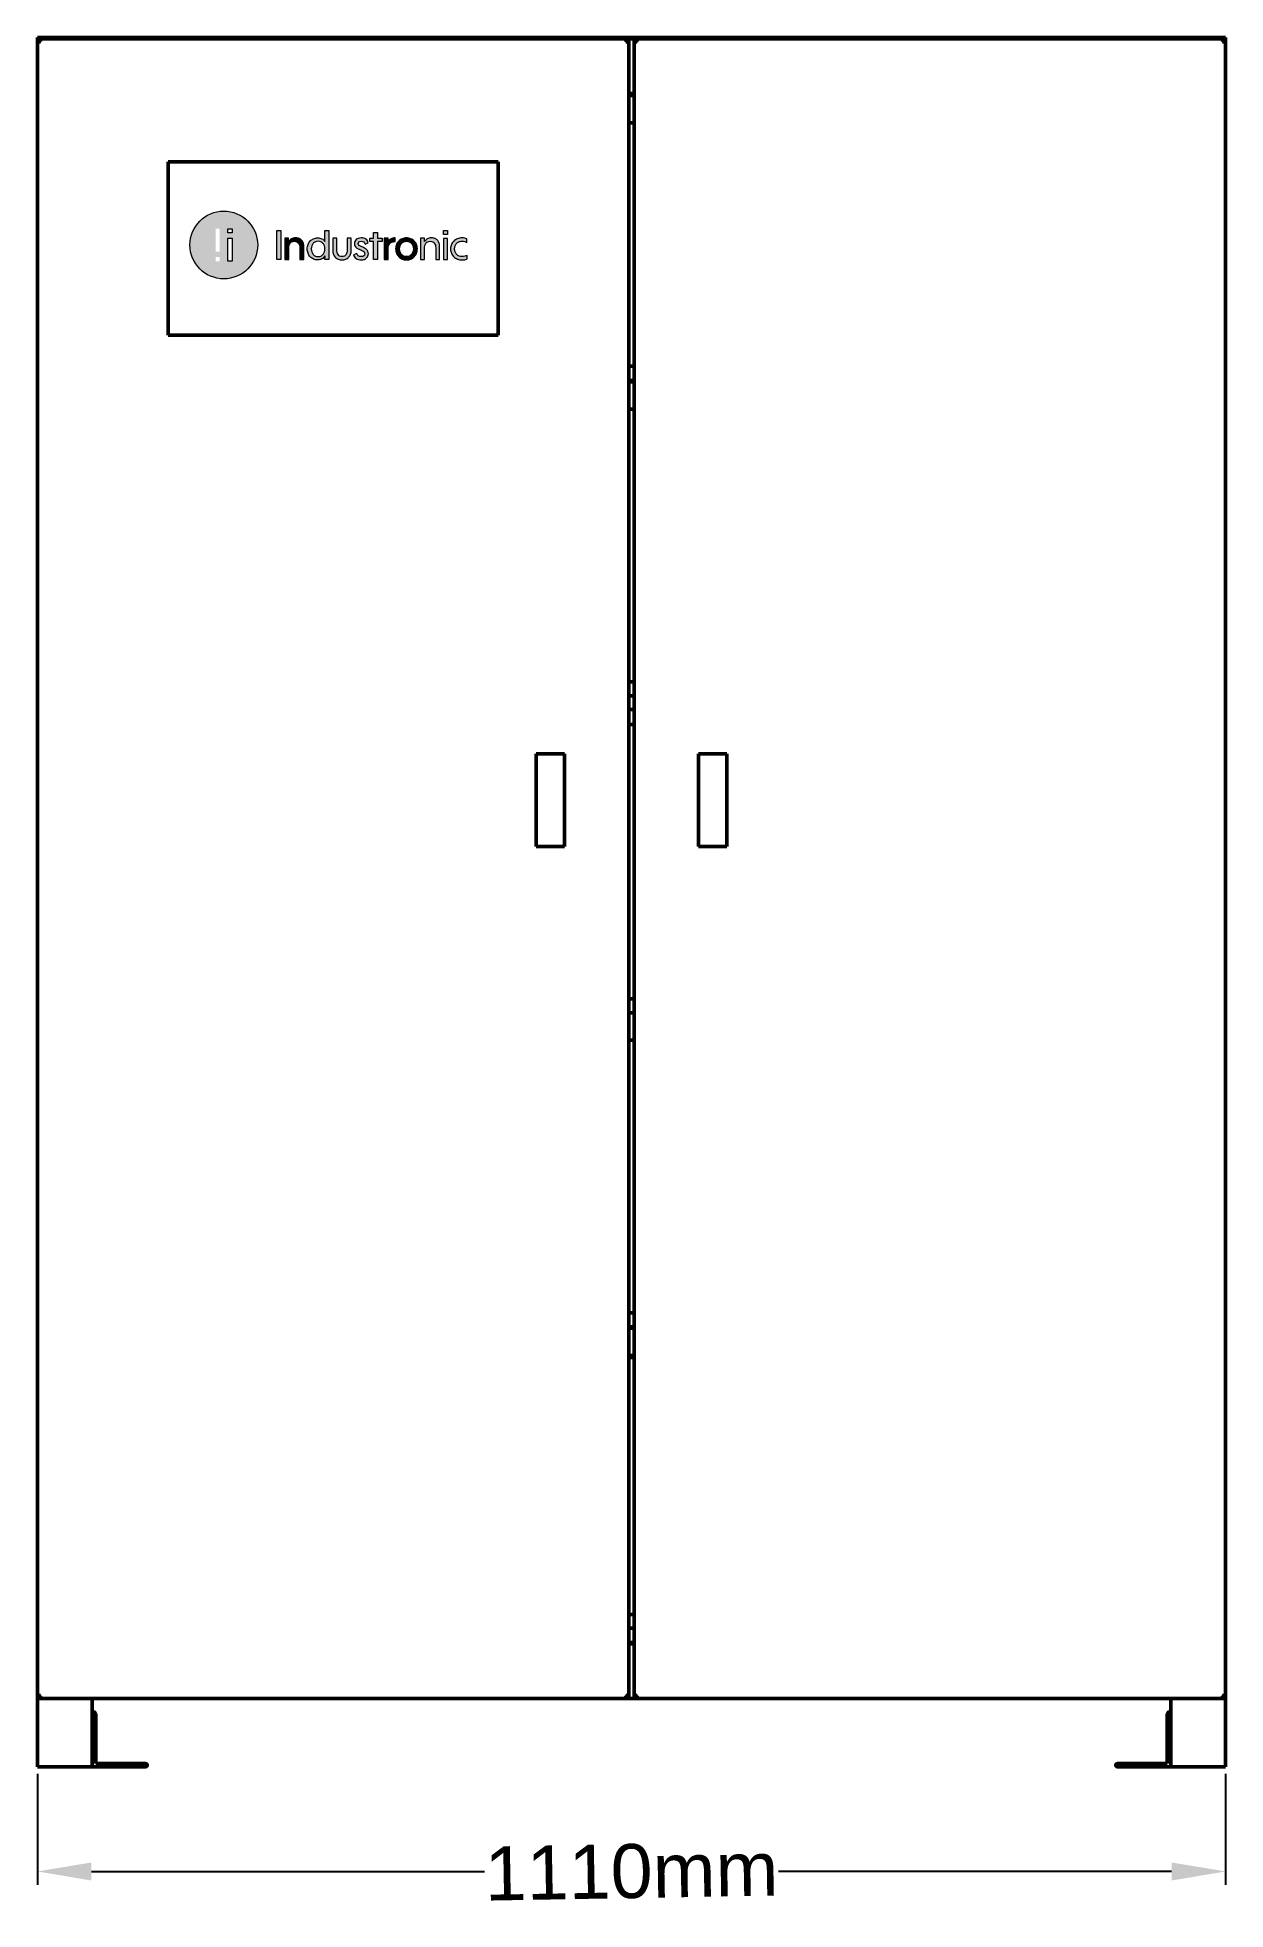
# Model space of a CAD drawing. Header units: millimetres. Extents: x 0 to 110, y -13 to 160.
import ezdxf

# ---------------------------------------------------------------- set-up
doc = ezdxf.new("R2010")
doc.units = ezdxf.units.MM
doc.layers.add('Visible (ANSI)', color=7, linetype='Continuous', lineweight=50)
doc.styles.get("Standard").update_dxf_attribs({"font": 'arial.ttf'})
doc.dimstyles.new('ISO-25', dxfattribs={"dimtxt": 2.5, "dimasz": 2.5, "dimexe": 1.25, "dimexo": 0.625, "dimtad": 1, "dimtxsty": 'Standard', "dimcen": 2.5, "dimadec": 0, "dimazin": 0, "dimtfac": 1, "dimtmove": 0, "dimatfit": 3, "dimfxl": 1, "dimarcsym": 0})

msp = doc.modelspace()

# ---------------------------------------------------------------- blocks, each defined once
blk = doc.blocks.new('*D25')
at = {"color": 0, "lineweight": -2, "transparency": 16777216}
for p, q in [((0, -0.63), (0, -10.92)), ((109.92, -0.63), (109.92, -10.92)), ((5, -9.67), (41.35, -9.67)), ((104.92, -9.67), (68.57, -9.67))]:
    blk.add_line(p, q, dxfattribs=at)
at = {"color": 0, "transparency": 16777216}
for points in [[(5, -8.84), (5, -10.51), (0, -9.67)], [(104.92, -8.84), (104.92, -10.51), (109.92, -9.67)]]:
    blk.add_solid(points, dxfattribs=at)
at = {"layer": 'Defpoints', "color": 0, "transparency": 16777216}
for p in [(0, 0), (109.92, 0), (109.92, -9.67)]:
    blk.add_point(p, dxfattribs=at)
at = {"color": 0, "transparency": 16777216, "insert": (54.96, -9.67), "char_height": 5, "attachment_point": 5, "rotation": 1}
blk.add_mtext('1110mm', dxfattribs=at)

# ---------------------------------------------------------------- dimensions: what is measured, and where the dimension line sits
dim = msp.add_linear_dim(base=(109.916, -9.673), p1=(0, 0), p2=(109.916, 0), text='1110mm', dimstyle='ISO-25', override={"dimtxt": 5, "dimasz": 5})
dim.commit()
dim.dimension.update_dxf_attribs({"geometry": '*D25', "text_midpoint": (54.958, -9.673), "text_rotation": 1})

# ---------------------------------------------------------------- hatches: boundary and pattern name
at = {"linetype": 'ByBlock', "lineweight": 18}
h = msp.add_hatch(color=0, dxfattribs=at)
h.dxf.hatch_style = 1
edge = h.paths.add_edge_path()
edge.add_spline(control_points=[(17.241, 143.934), (15.511, 143.934), (14.108, 142.531), (14.108, 140.8), (14.108, 139.07), (15.511, 137.667), (17.241, 137.667), (18.972, 137.667), (20.375, 139.07), (20.375, 140.8), (20.375, 142.531), (18.972, 143.934), (17.241, 143.934)], knot_values=[0, 0, 0, 0, 1, 1, 1, 2, 2, 2, 3, 3, 3, 4, 4, 4, 4], degree=3, periodic=0)
h.paths.add_polyline_path([(18, 141.927), (17.621, 141.927), (17.621, 142.307), (18, 142.307)], flags=16)
h.paths.add_polyline_path([(18, 139.294), (17.621, 139.294), (17.621, 141.415), (18, 141.415)], flags=16)
h.paths.add_polyline_path([(16.863, 140.186), (16.484, 140.186), (16.484, 142.307), (16.863, 142.307)], flags=16)
h.paths.add_polyline_path([(16.863, 139.294), (16.484, 139.294), (16.484, 139.674), (16.863, 139.674)], flags=16)
h = msp.add_hatch(color=0, dxfattribs=at)
h.dxf.hatch_style = 1
h.paths.add_polyline_path([(22.515, 142.142), (22.135, 142.142), (22.135, 139.46), (22.515, 139.46)])
h = msp.add_hatch(color=0, dxfattribs=at)
h.dxf.hatch_style = 1
edge = h.paths.add_edge_path()
edge.add_spline(control_points=[(26.966, 139.46), (26.966, 139.46), (26.966, 142.142), (26.966, 142.142)], knot_values=[16, 16, 16, 16, 17, 17, 17, 17], degree=3, periodic=0)
edge.add_spline(control_points=[(26.966, 142.142), (26.966, 142.142), (26.597, 142.142), (26.597, 142.142)], knot_values=[15.00001, 15.00001, 15.00001, 15.00001, 16, 16, 16, 16], degree=3, periodic=0)
edge.add_spline(control_points=[(26.597, 142.142), (26.597, 142.142), (26.597, 141.292), (26.597, 141.143)], knot_values=[14.0882234, 14.0882234, 14.0882234, 14.0882234, 14.99999, 14.99999, 14.99999, 14.99999], degree=3, periodic=0)
edge.add_spline(control_points=[(26.597, 141.143), (26.597, 141.128), (26.597, 141.12), (26.597, 141.12)], knot_values=[14.00001, 14.00001, 14.00001, 14.00001, 14.0882234, 14.0882234, 14.0882234, 14.0882234], degree=3, periodic=0)
edge.add_line((26.597, 141.12), (26.586, 141.12))
edge.add_spline(control_points=[(26.586, 141.12), (26.514, 141.233), (26.421, 141.317), (26.305, 141.372)], knot_values=[12, 12, 12, 12, 13, 13, 13, 13], degree=3, periodic=0)
edge.add_spline(control_points=[(26.305, 141.372), (26.189, 141.428), (26.062, 141.456), (25.923, 141.456)], knot_values=[11, 11, 11, 11, 12, 12, 12, 12], degree=3, periodic=0)
edge.add_spline(control_points=[(25.923, 141.456), (25.787, 141.456), (25.659, 141.43), (25.541, 141.38)], knot_values=[10, 10, 10, 10, 11, 11, 11, 11], degree=3, periodic=0)
edge.add_spline(control_points=[(25.541, 141.38), (25.424, 141.329), (25.322, 141.259), (25.236, 141.169)], knot_values=[9, 9, 9, 9, 10, 10, 10, 10], degree=3, periodic=0)
edge.add_spline(control_points=[(25.236, 141.169), (25.15, 141.08), (25.082, 140.973), (25.032, 140.849)], knot_values=[8, 8, 8, 8, 9, 9, 9, 9], degree=3, periodic=0)
edge.add_spline(control_points=[(25.032, 140.849), (24.983, 140.725), (24.959, 140.588), (24.959, 140.439)], knot_values=[7, 7, 7, 7, 8, 8, 8, 8], degree=3, periodic=0)
edge.add_spline(control_points=[(24.959, 140.439), (24.959, 140.29), (24.983, 140.153), (25.032, 140.028)], knot_values=[6, 6, 6, 6, 7, 7, 7, 7], degree=3, periodic=0)
edge.add_spline(control_points=[(25.032, 140.028), (25.082, 139.902), (25.15, 139.794), (25.237, 139.706)], knot_values=[5, 5, 5, 5, 6, 6, 6, 6], degree=3, periodic=0)
edge.add_spline(control_points=[(25.237, 139.706), (25.324, 139.616), (25.426, 139.546), (25.545, 139.494)], knot_values=[4, 4, 4, 4, 5, 5, 5, 5], degree=3, periodic=0)
edge.add_spline(control_points=[(25.545, 139.494), (25.663, 139.444), (25.79, 139.418), (25.927, 139.418)], knot_values=[3, 3, 3, 3, 4, 4, 4, 4], degree=3, periodic=0)
edge.add_spline(control_points=[(25.927, 139.418), (26.076, 139.418), (26.204, 139.449), (26.31, 139.511)], knot_values=[2, 2, 2, 2, 3, 3, 3, 3], degree=3, periodic=0)
edge.add_spline(control_points=[(26.31, 139.511), (26.417, 139.573), (26.51, 139.667), (26.59, 139.79)], knot_values=[1, 1, 1, 1, 2, 2, 2, 2], degree=3, periodic=0)
edge.add_line((26.59, 139.79), (26.601, 139.79))
edge.add_line((26.601, 139.79), (26.601, 139.628))
edge.add_spline(control_points=[(26.601, 139.701), (26.601, 139.603), (26.601, 139.46), (26.601, 139.46)], knot_values=[18.000018, 18.000018, 18.000018, 18.000018, 18.6573599, 18.6573599, 18.6573599, 18.6573599], degree=3, periodic=0)
edge.add_spline(control_points=[(26.601, 139.46), (26.601, 139.46), (26.966, 139.46), (26.966, 139.46)], knot_values=[17, 17, 17, 17, 17.999982, 17.999982, 17.999982, 17.999982], degree=3, periodic=0)
edge = h.paths.add_edge_path(flags=16)
edge.add_spline(control_points=[(26.549, 140.724), (26.581, 140.638), (26.597, 140.543), (26.597, 140.439), (26.597, 140.334), (26.581, 140.24), (26.549, 140.153)], knot_values=[3, 3, 3, 3, 4, 4, 4, 5, 5, 5, 5], degree=3, periodic=0)
edge.add_spline(control_points=[(26.549, 140.153), (26.516, 140.065), (26.472, 139.99), (26.414, 139.927)], knot_values=[2, 2, 2, 2, 3, 3, 3, 3], degree=3, periodic=0)
edge.add_spline(control_points=[(26.414, 139.927), (26.358, 139.863), (26.291, 139.814), (26.213, 139.778)], knot_values=[1, 1, 1, 1, 2, 2, 2, 2], degree=3, periodic=0)
edge.add_spline(control_points=[(26.213, 139.778), (26.136, 139.742), (26.052, 139.724), (25.96, 139.724)], knot_values=[0, 0, 0, 0, 1, 1, 1, 1], degree=3, periodic=0)
edge.add_spline(control_points=[(25.96, 139.724), (25.87, 139.724), (25.787, 139.742), (25.709, 139.778)], knot_values=[15, 15, 15, 15, 16, 16, 16, 16], degree=3, periodic=0)
edge.add_spline(control_points=[(25.709, 139.778), (25.631, 139.814), (25.563, 139.863), (25.508, 139.927)], knot_values=[14, 14, 14, 14, 15, 15, 15, 15], degree=3, periodic=0)
edge.add_spline(control_points=[(25.508, 139.927), (25.452, 139.99), (25.408, 140.065), (25.375, 140.153)], knot_values=[13, 13, 13, 13, 14, 14, 14, 14], degree=3, periodic=0)
edge.add_spline(control_points=[(25.375, 140.153), (25.344, 140.24), (25.327, 140.334), (25.327, 140.439), (25.327, 140.543), (25.344, 140.638), (25.375, 140.724)], knot_values=[11, 11, 11, 11, 12, 12, 12, 13, 13, 13, 13], degree=3, periodic=0)
edge.add_spline(control_points=[(25.375, 140.724), (25.408, 140.81), (25.452, 140.884), (25.508, 140.947)], knot_values=[10, 10, 10, 10, 11, 11, 11, 11], degree=3, periodic=0)
edge.add_spline(control_points=[(25.508, 140.947), (25.563, 141.011), (25.631, 141.06), (25.709, 141.094)], knot_values=[9, 9, 9, 9, 10, 10, 10, 10], degree=3, periodic=0)
edge.add_spline(control_points=[(25.709, 141.094), (25.787, 141.13), (25.87, 141.146), (25.96, 141.146)], knot_values=[8, 8, 8, 8, 9, 9, 9, 9], degree=3, periodic=0)
edge.add_spline(control_points=[(25.96, 141.146), (26.052, 141.146), (26.136, 141.13), (26.213, 141.094)], knot_values=[7, 7, 7, 7, 8, 8, 8, 8], degree=3, periodic=0)
edge.add_spline(control_points=[(26.213, 141.094), (26.291, 141.06), (26.358, 141.011), (26.414, 140.947)], knot_values=[6, 6, 6, 6, 7, 7, 7, 7], degree=3, periodic=0)
edge.add_spline(control_points=[(26.414, 140.947), (26.472, 140.884), (26.516, 140.81), (26.549, 140.724)], knot_values=[5, 5, 5, 5, 6, 6, 6, 6], degree=3, periodic=0)
h = msp.add_hatch(color=0, dxfattribs=at)
h.dxf.hatch_style = 1
edge = h.paths.add_edge_path()
edge.add_spline(control_points=[(35.442, 140.796), (35.442, 140.453), (35.442, 140.04), (35.442, 139.765)], knot_values=[20.249985, 20.249985, 20.249985, 20.249985, 20.6249775, 20.6249775, 20.6249775, 20.6249775], degree=3, periodic=0)
edge.add_spline(control_points=[(35.442, 139.765), (35.442, 139.696), (35.442, 139.636), (35.442, 139.588)], knot_values=[20.1562369, 20.1562369, 20.1562369, 20.1562369, 20.249985, 20.249985, 20.249985, 20.249985], degree=3, periodic=0)
edge.add_spline(control_points=[(35.442, 139.588), (35.442, 139.54), (35.442, 139.503), (35.442, 139.482)], knot_values=[20.0624887, 20.0624887, 20.0624887, 20.0624887, 20.1562369, 20.1562369, 20.1562369, 20.1562369], degree=3, periodic=0)
edge.add_spline(control_points=[(35.442, 139.46), (35.442, 139.46), (35.442, 139.46), (35.442, 139.46), (35.442, 139.46), (35.442, 139.46), (35.442, 139.46)], knot_values=[19.9980369, 19.9980369, 19.9980369, 19.9980369, 20.0004682, 20.0004682, 20.0004682, 20.0024314, 20.0024314, 20.0024314, 20.0024314], degree=3, periodic=0)
edge.add_spline(control_points=[(35.448, 139.46), (35.451, 139.46), (35.454, 139.46), (35.458, 139.46)], knot_values=[19.8749925, 19.8749925, 19.8749925, 19.8749925, 19.9218666, 19.9218666, 19.9218666, 19.9218666], degree=3, periodic=0)
edge.add_spline(control_points=[(35.458, 139.46), (35.473, 139.46), (35.498, 139.46), (35.527, 139.46)], knot_values=[19.6874962, 19.6874962, 19.6874962, 19.6874962, 19.8749925, 19.8749925, 19.8749925, 19.8749925], degree=3, periodic=0)
edge.add_spline(control_points=[(35.527, 139.46), (35.557, 139.46), (35.592, 139.46), (35.626, 139.46)], knot_values=[19.5, 19.5, 19.5, 19.5, 19.6874962, 19.6874962, 19.6874962, 19.6874962], degree=3, periodic=0)
edge.add_spline(control_points=[(35.626, 139.46), (35.661, 139.46), (35.695, 139.46), (35.725, 139.46)], knot_values=[19.3125038, 19.3125038, 19.3125038, 19.3125038, 19.5, 19.5, 19.5, 19.5], degree=3, periodic=0)
edge.add_spline(control_points=[(35.725, 139.46), (35.755, 139.46), (35.78, 139.46), (35.795, 139.46)], knot_values=[19.1250075, 19.1250075, 19.1250075, 19.1250075, 19.3125038, 19.3125038, 19.3125038, 19.3125038], degree=3, periodic=0)
edge.add_spline(control_points=[(35.811, 139.46), (35.811, 139.46), (35.811, 139.46), (35.811, 139.46), (35.811, 139.46), (35.811, 139.46), (35.811, 139.46)], knot_values=[18.9990334, 18.9990334, 18.9990334, 18.9990334, 19.0039261, 19.0039261, 19.0039261, 19.0048927, 19.0048927, 19.0048927, 19.0048927], degree=3, periodic=0)
edge.add_spline(control_points=[(35.811, 139.471), (35.811, 139.482), (35.811, 139.502), (35.811, 139.527)], knot_values=[18.8437631, 18.8437631, 18.8437631, 18.8437631, 18.9375112, 18.9375112, 18.9375112, 18.9375112], degree=3, periodic=0)
edge.add_spline(control_points=[(35.811, 139.527), (35.811, 139.553), (35.811, 139.584), (35.811, 139.621)], knot_values=[18.750015, 18.750015, 18.750015, 18.750015, 18.8437631, 18.8437631, 18.8437631, 18.8437631], degree=3, periodic=0)
edge.add_spline(control_points=[(35.811, 139.621), (35.811, 139.766), (35.811, 139.983), (35.811, 140.165)], knot_values=[18.3750225, 18.3750225, 18.3750225, 18.3750225, 18.750015, 18.750015, 18.750015, 18.750015], degree=3, periodic=0)
edge.add_spline(control_points=[(35.811, 140.165), (35.811, 140.346), (35.811, 140.491), (35.811, 140.491), (35.811, 140.697), (35.855, 140.858), (35.943, 140.973)], knot_values=[17, 17, 17, 17, 17.3750225, 17.3750225, 17.3750225, 18.3750225, 18.3750225, 18.3750225, 18.3750225], degree=3, periodic=0)
edge.add_spline(control_points=[(35.943, 140.973), (36.031, 141.089), (36.163, 141.147), (36.339, 141.147)], knot_values=[16, 16, 16, 16, 17, 17, 17, 17], degree=3, periodic=0)
edge.add_spline(control_points=[(36.339, 141.147), (36.431, 141.147), (36.509, 141.131), (36.572, 141.099)], knot_values=[15, 15, 15, 15, 16, 16, 16, 16], degree=3, periodic=0)
edge.add_spline(control_points=[(36.572, 141.099), (36.635, 141.066), (36.688, 141.022), (36.727, 140.966)], knot_values=[14, 14, 14, 14, 15, 15, 15, 15], degree=3, periodic=0)
edge.add_spline(control_points=[(36.727, 140.966), (36.767, 140.91), (36.795, 140.845), (36.814, 140.77)], knot_values=[13, 13, 13, 13, 14, 14, 14, 14], degree=3, periodic=0)
edge.add_spline(control_points=[(36.814, 140.77), (36.833, 140.697), (36.843, 140.616), (36.843, 140.532)], knot_values=[12, 12, 12, 12, 13, 13, 13, 13], degree=3, periodic=0)
edge.add_spline(control_points=[(36.843, 140.532), (36.843, 140.532), (36.843, 139.46), (36.843, 139.46), (36.843, 139.46), (36.843, 139.46), (36.843, 139.46)], knot_values=[10.99999, 10.99999, 10.99999, 10.99999, 11.99999, 11.99999, 11.99999, 12, 12, 12, 12], degree=3, periodic=0)
edge.add_spline(control_points=[(36.843, 139.46), (36.843, 139.46), (37.211, 139.46), (37.211, 139.46)], knot_values=[10.00001, 10.00001, 10.00001, 10.00001, 10.99999, 10.99999, 10.99999, 10.99999], degree=3, periodic=0)
edge.add_spline(control_points=[(37.211, 139.46), (37.211, 139.46), (37.211, 140.607), (37.211, 140.607)], knot_values=[9.00001, 9.00001, 9.00001, 9.00001, 9.99999, 9.99999, 9.99999, 9.99999], degree=3, periodic=0)
edge.add_spline(control_points=[(37.211, 140.607), (37.211, 140.728), (37.196, 140.841), (37.166, 140.946)], knot_values=[8, 8, 8, 8, 9, 9, 9, 9], degree=3, periodic=0)
edge.add_spline(control_points=[(37.166, 140.946), (37.137, 141.05), (37.09, 141.14), (37.029, 141.215)], knot_values=[7, 7, 7, 7, 8, 8, 8, 8], degree=3, periodic=0)
edge.add_spline(control_points=[(37.029, 141.215), (36.967, 141.291), (36.888, 141.35), (36.792, 141.393)], knot_values=[6, 6, 6, 6, 7, 7, 7, 7], degree=3, periodic=0)
edge.add_spline(control_points=[(36.792, 141.393), (36.696, 141.435), (36.584, 141.456), (36.455, 141.456)], knot_values=[5, 5, 5, 5, 6, 6, 6, 6], degree=3, periodic=0)
edge.add_spline(control_points=[(36.455, 141.456), (36.296, 141.456), (36.165, 141.426), (36.063, 141.367)], knot_values=[4, 4, 4, 4, 5, 5, 5, 5], degree=3, periodic=0)
edge.add_spline(control_points=[(36.063, 141.367), (35.962, 141.307), (35.879, 141.225), (35.814, 141.121)], knot_values=[3, 3, 3, 3, 4, 4, 4, 4], degree=3, periodic=0)
edge.add_spline(control_points=[(35.803, 141.121), (35.803, 141.121), (35.803, 141.415), (35.803, 141.415), (35.803, 141.415), (35.803, 141.415), (35.803, 141.415)], knot_values=[0.99999, 0.99999, 0.99999, 0.99999, 1.99998, 1.99998, 1.99998, 1.99999, 1.99999, 1.99999, 1.99999], degree=3, periodic=0)
edge.add_spline(control_points=[(35.803, 141.415), (35.803, 141.415), (35.442, 141.415), (35.442, 141.415)], knot_values=[0.00001, 0.00001, 0.00001, 0.00001, 0.99999, 0.99999, 0.99999, 0.99999], degree=3, periodic=0)
edge.add_spline(control_points=[(35.442, 141.415), (35.442, 141.415), (35.442, 141.14), (35.442, 140.796)], knot_values=[20.6249775, 20.6249775, 20.6249775, 20.6249775, 21, 21, 21, 21], degree=3, periodic=0)
h.paths.add_polyline_path([(37.563, 139.46), (37.932, 139.46), (37.932, 141.414), (37.563, 141.414)])
h.paths.add_polyline_path([(37.557, 141.761), (37.939, 141.761), (37.939, 142.141), (37.557, 142.141)])
edge = h.paths.add_edge_path()
edge.add_spline(control_points=[(38.638, 140.728), (38.669, 140.814), (38.713, 140.887), (38.772, 140.949)], knot_values=[16, 16, 16, 16, 17, 17, 17, 17], degree=3, periodic=0)
edge.add_spline(control_points=[(38.772, 140.949), (38.83, 141.012), (38.902, 141.06), (38.986, 141.094)], knot_values=[15, 15, 15, 15, 16, 16, 16, 16], degree=3, periodic=0)
edge.add_spline(control_points=[(38.986, 141.094), (39.071, 141.129), (39.168, 141.147), (39.277, 141.147)], knot_values=[14, 14, 14, 14, 15, 15, 15, 15], degree=3, periodic=0)
edge.add_spline(control_points=[(39.277, 141.147), (39.461, 141.147), (39.612, 141.106), (39.732, 141.024)], knot_values=[13, 13, 13, 13, 14, 14, 14, 14], degree=3, periodic=0)
edge.add_spline(control_points=[(39.732, 141.024), (39.732, 141.024), (39.732, 141.359), (39.732, 141.359)], knot_values=[12.00001, 12.00001, 12.00001, 12.00001, 13, 13, 13, 13], degree=3, periodic=0)
edge.add_spline(control_points=[(39.732, 141.359), (39.666, 141.389), (39.599, 141.412), (39.528, 141.43)], knot_values=[11, 11, 11, 11, 12, 12, 12, 12], degree=3, periodic=0)
edge.add_spline(control_points=[(39.528, 141.43), (39.457, 141.447), (39.378, 141.456), (39.291, 141.456)], knot_values=[10, 10, 10, 10, 11, 11, 11, 11], degree=3, periodic=0)
edge.add_spline(control_points=[(39.291, 141.456), (39.129, 141.456), (38.98, 141.43), (38.848, 141.38)], knot_values=[9, 9, 9, 9, 10, 10, 10, 10], degree=3, periodic=0)
edge.add_spline(control_points=[(38.848, 141.38), (38.717, 141.329), (38.605, 141.258), (38.511, 141.167)], knot_values=[8, 8, 8, 8, 9, 9, 9, 9], degree=3, periodic=0)
edge.add_spline(control_points=[(38.511, 141.167), (38.419, 141.077), (38.347, 140.97), (38.297, 140.846)], knot_values=[7, 7, 7, 7, 8, 8, 8, 8], degree=3, periodic=0)
edge.add_spline(control_points=[(38.297, 140.846), (38.248, 140.724), (38.223, 140.59), (38.223, 140.447)], knot_values=[6, 6, 6, 6, 7, 7, 7, 7], degree=3, periodic=0)
edge.add_spline(control_points=[(38.223, 140.447), (38.223, 140.294), (38.25, 140.156), (38.303, 140.031)], knot_values=[5, 5, 5, 5, 6, 6, 6, 6], degree=3, periodic=0)
edge.add_spline(control_points=[(38.303, 140.031), (38.356, 139.906), (38.429, 139.798), (38.524, 139.707)], knot_values=[4, 4, 4, 4, 5, 5, 5, 5], degree=3, periodic=0)
edge.add_spline(control_points=[(38.524, 139.707), (38.618, 139.617), (38.731, 139.546), (38.861, 139.495)], knot_values=[3, 3, 3, 3, 4, 4, 4, 4], degree=3, periodic=0)
edge.add_spline(control_points=[(38.861, 139.495), (38.992, 139.444), (39.134, 139.418), (39.288, 139.418)], knot_values=[2, 2, 2, 2, 3, 3, 3, 3], degree=3, periodic=0)
edge.add_spline(control_points=[(39.288, 139.418), (39.37, 139.418), (39.449, 139.425), (39.525, 139.439)], knot_values=[1, 1, 1, 1, 2, 2, 2, 2], degree=3, periodic=0)
edge.add_spline(control_points=[(39.525, 139.439), (39.601, 139.452), (39.673, 139.476), (39.742, 139.508)], knot_values=[0, 0, 0, 0, 1, 1, 1, 1], degree=3, periodic=0)
edge.add_spline(control_points=[(39.742, 139.508), (39.742, 139.508), (39.742, 139.825), (39.742, 139.825)], knot_values=[24.00001, 24.00001, 24.00001, 24.00001, 24.99999, 24.99999, 24.99999, 24.99999], degree=3, periodic=0)
edge.add_spline(control_points=[(39.742, 139.825), (39.677, 139.792), (39.609, 139.767), (39.534, 139.75)], knot_values=[23, 23, 23, 23, 24, 24, 24, 24], degree=3, periodic=0)
edge.add_spline(control_points=[(39.534, 139.75), (39.459, 139.733), (39.383, 139.724), (39.303, 139.724)], knot_values=[22, 22, 22, 22, 23, 23, 23, 23], degree=3, periodic=0)
edge.add_spline(control_points=[(39.303, 139.724), (39.199, 139.724), (39.103, 139.741), (39.016, 139.776)], knot_values=[21, 21, 21, 21, 22, 22, 22, 22], degree=3, periodic=0)
edge.add_spline(control_points=[(39.016, 139.776), (38.929, 139.811), (38.854, 139.86), (38.791, 139.925)], knot_values=[20, 20, 20, 20, 21, 21, 21, 21], degree=3, periodic=0)
edge.add_spline(control_points=[(38.791, 139.925), (38.727, 139.99), (38.678, 140.066), (38.644, 140.154)], knot_values=[19, 19, 19, 19, 20, 20, 20, 20], degree=3, periodic=0)
edge.add_spline(control_points=[(38.644, 140.154), (38.608, 140.242), (38.592, 140.341), (38.592, 140.451)], knot_values=[18, 18, 18, 18, 19, 19, 19, 19], degree=3, periodic=0)
edge.add_spline(control_points=[(38.592, 140.451), (38.592, 140.55), (38.607, 140.642), (38.638, 140.728)], knot_values=[17, 17, 17, 17, 18, 18, 18, 18], degree=3, periodic=0)
h = msp.add_hatch(color=0, dxfattribs=at)
h.dxf.hatch_style = 1
edge = h.paths.add_edge_path()
edge.add_spline(control_points=[(23.245, 140.165), (23.245, 140.346), (23.245, 140.491), (23.245, 140.491), (23.245, 140.697), (23.289, 140.858), (23.377, 140.973)], knot_values=[17, 17, 17, 17, 17.3750225, 17.3750225, 17.3750225, 18.3750225, 18.3750225, 18.3750225, 18.3750225], degree=3, periodic=0)
edge.add_spline(control_points=[(23.377, 140.973), (23.465, 141.089), (23.597, 141.147), (23.774, 141.147)], knot_values=[16, 16, 16, 16, 17, 17, 17, 17], degree=3, periodic=0)
edge.add_spline(control_points=[(23.774, 141.147), (23.866, 141.147), (23.943, 141.131), (24.006, 141.099)], knot_values=[15, 15, 15, 15, 16, 16, 16, 16], degree=3, periodic=0)
edge.add_spline(control_points=[(24.006, 141.099), (24.07, 141.066), (24.121, 141.022), (24.161, 140.966)], knot_values=[14, 14, 14, 14, 15, 15, 15, 15], degree=3, periodic=0)
edge.add_spline(control_points=[(24.161, 140.966), (24.201, 140.91), (24.23, 140.845), (24.249, 140.77)], knot_values=[13, 13, 13, 13, 14, 14, 14, 14], degree=3, periodic=0)
edge.add_spline(control_points=[(24.249, 140.77), (24.267, 140.697), (24.276, 140.616), (24.276, 140.532)], knot_values=[12, 12, 12, 12, 13, 13, 13, 13], degree=3, periodic=0)
edge.add_spline(control_points=[(24.276, 140.532), (24.276, 140.532), (24.276, 139.46), (24.276, 139.46), (24.276, 139.46), (24.276, 139.46), (24.276, 139.46)], knot_values=[10.99999, 10.99999, 10.99999, 10.99999, 11.99999, 11.99999, 11.99999, 12, 12, 12, 12], degree=3, periodic=0)
edge.add_spline(control_points=[(24.276, 139.46), (24.276, 139.46), (24.645, 139.46), (24.645, 139.46)], knot_values=[10.00001, 10.00001, 10.00001, 10.00001, 10.99999, 10.99999, 10.99999, 10.99999], degree=3, periodic=0)
edge.add_spline(control_points=[(24.645, 139.46), (24.645, 139.46), (24.645, 140.607), (24.645, 140.607)], knot_values=[9.00001, 9.00001, 9.00001, 9.00001, 9.99999, 9.99999, 9.99999, 9.99999], degree=3, periodic=0)
edge.add_spline(control_points=[(24.645, 140.607), (24.645, 140.728), (24.631, 140.841), (24.601, 140.946)], knot_values=[8, 8, 8, 8, 9, 9, 9, 9], degree=3, periodic=0)
edge.add_spline(control_points=[(24.601, 140.946), (24.57, 141.05), (24.525, 141.14), (24.462, 141.215)], knot_values=[7, 7, 7, 7, 8, 8, 8, 8], degree=3, periodic=0)
edge.add_spline(control_points=[(24.462, 141.215), (24.401, 141.291), (24.322, 141.35), (24.226, 141.393)], knot_values=[6, 6, 6, 6, 7, 7, 7, 7], degree=3, periodic=0)
edge.add_spline(control_points=[(24.226, 141.393), (24.13, 141.435), (24.018, 141.456), (23.889, 141.456)], knot_values=[5, 5, 5, 5, 6, 6, 6, 6], degree=3, periodic=0)
edge.add_spline(control_points=[(23.889, 141.456), (23.73, 141.456), (23.6, 141.426), (23.498, 141.367)], knot_values=[4, 4, 4, 4, 5, 5, 5, 5], degree=3, periodic=0)
edge.add_spline(control_points=[(23.498, 141.367), (23.396, 141.307), (23.313, 141.225), (23.249, 141.121)], knot_values=[3, 3, 3, 3, 4, 4, 4, 4], degree=3, periodic=0)
edge.add_spline(control_points=[(23.237, 141.121), (23.237, 141.121), (23.237, 141.415), (23.237, 141.415), (23.237, 141.415), (23.237, 141.415), (23.237, 141.415)], knot_values=[0.99999, 0.99999, 0.99999, 0.99999, 1.99998, 1.99998, 1.99998, 1.99999, 1.99999, 1.99999, 1.99999], degree=3, periodic=0)
edge.add_spline(control_points=[(23.237, 141.415), (23.237, 141.415), (22.875, 141.415), (22.875, 141.415)], knot_values=[0.00001, 0.00001, 0.00001, 0.00001, 0.99999, 0.99999, 0.99999, 0.99999], degree=3, periodic=0)
edge.add_spline(control_points=[(22.875, 141.415), (22.875, 141.415), (22.875, 141.14), (22.875, 140.796)], knot_values=[20.6249775, 20.6249775, 20.6249775, 20.6249775, 21, 21, 21, 21], degree=3, periodic=0)
edge.add_spline(control_points=[(22.875, 140.796), (22.875, 140.453), (22.875, 140.04), (22.875, 139.765)], knot_values=[20.249985, 20.249985, 20.249985, 20.249985, 20.6249775, 20.6249775, 20.6249775, 20.6249775], degree=3, periodic=0)
edge.add_spline(control_points=[(22.875, 139.765), (22.875, 139.696), (22.875, 139.636), (22.875, 139.588)], knot_values=[20.1562369, 20.1562369, 20.1562369, 20.1562369, 20.249985, 20.249985, 20.249985, 20.249985], degree=3, periodic=0)
edge.add_spline(control_points=[(22.875, 139.588), (22.875, 139.54), (22.875, 139.503), (22.875, 139.482)], knot_values=[20.0624887, 20.0624887, 20.0624887, 20.0624887, 20.1562369, 20.1562369, 20.1562369, 20.1562369], degree=3, periodic=0)
edge.add_spline(control_points=[(22.875, 139.46), (22.875, 139.46), (22.875, 139.46), (22.875, 139.46), (22.875, 139.46), (22.875, 139.46), (22.875, 139.46)], knot_values=[19.9980369, 19.9980369, 19.9980369, 19.9980369, 20.0004682, 20.0004682, 20.0004682, 20.0024314, 20.0024314, 20.0024314, 20.0024314], degree=3, periodic=0)
edge.add_spline(control_points=[(22.891, 139.46), (22.906, 139.46), (22.931, 139.46), (22.961, 139.46)], knot_values=[19.6874962, 19.6874962, 19.6874962, 19.6874962, 19.8749925, 19.8749925, 19.8749925, 19.8749925], degree=3, periodic=0)
edge.add_spline(control_points=[(22.961, 139.46), (22.991, 139.46), (23.026, 139.46), (23.06, 139.46)], knot_values=[19.5, 19.5, 19.5, 19.5, 19.6874962, 19.6874962, 19.6874962, 19.6874962], degree=3, periodic=0)
edge.add_spline(control_points=[(23.06, 139.46), (23.095, 139.46), (23.129, 139.46), (23.159, 139.46)], knot_values=[19.3125038, 19.3125038, 19.3125038, 19.3125038, 19.5, 19.5, 19.5, 19.5], degree=3, periodic=0)
edge.add_spline(control_points=[(23.159, 139.46), (23.189, 139.46), (23.214, 139.46), (23.229, 139.46)], knot_values=[19.1250075, 19.1250075, 19.1250075, 19.1250075, 19.3125038, 19.3125038, 19.3125038, 19.3125038], degree=3, periodic=0)
edge.add_spline(control_points=[(23.245, 139.46), (23.245, 139.46), (23.245, 139.46), (23.245, 139.46), (23.245, 139.46), (23.245, 139.46), (23.245, 139.46)], knot_values=[18.9990334, 18.9990334, 18.9990334, 18.9990334, 19.0039261, 19.0039261, 19.0039261, 19.0048927, 19.0048927, 19.0048927, 19.0048927], degree=3, periodic=0)
edge.add_spline(control_points=[(23.245, 139.471), (23.245, 139.482), (23.245, 139.502), (23.245, 139.527)], knot_values=[18.8437631, 18.8437631, 18.8437631, 18.8437631, 18.9375112, 18.9375112, 18.9375112, 18.9375112], degree=3, periodic=0)
edge.add_spline(control_points=[(23.245, 139.527), (23.245, 139.553), (23.245, 139.584), (23.245, 139.621)], knot_values=[18.750015, 18.750015, 18.750015, 18.750015, 18.8437631, 18.8437631, 18.8437631, 18.8437631], degree=3, periodic=0)
edge.add_spline(control_points=[(23.245, 139.621), (23.245, 139.766), (23.245, 139.983), (23.245, 140.165)], knot_values=[18.3750225, 18.3750225, 18.3750225, 18.3750225, 18.750015, 18.750015, 18.750015, 18.750015], degree=3, periodic=0)
h = msp.add_hatch(color=0, dxfattribs=at)
h.dxf.hatch_style = 1
edge = h.paths.add_edge_path()
edge.add_spline(control_points=[(29.328, 140.931), (29.328, 140.849), (29.341, 140.778), (29.368, 140.72)], knot_values=[11, 11, 11, 11, 12, 12, 12, 12], degree=3, periodic=0)
edge.add_spline(control_points=[(29.368, 140.72), (29.396, 140.662), (29.434, 140.611), (29.482, 140.566)], knot_values=[10, 10, 10, 10, 11, 11, 11, 11], degree=3, periodic=0)
edge.add_spline(control_points=[(29.482, 140.566), (29.531, 140.521), (29.589, 140.482), (29.656, 140.448)], knot_values=[9, 9, 9, 9, 10, 10, 10, 10], degree=3, periodic=0)
edge.add_spline(control_points=[(29.656, 140.448), (29.722, 140.415), (29.795, 140.384), (29.872, 140.353)], knot_values=[8, 8, 8, 8, 9, 9, 9, 9], degree=3, periodic=0)
edge.add_spline(control_points=[(29.872, 140.353), (29.946, 140.324), (30.01, 140.295), (30.061, 140.267)], knot_values=[7, 7, 7, 7, 8, 8, 8, 8], degree=3, periodic=0)
edge.add_spline(control_points=[(30.061, 140.267), (30.114, 140.24), (30.155, 140.212), (30.186, 140.184)], knot_values=[6, 6, 6, 6, 7, 7, 7, 7], degree=3, periodic=0)
edge.add_spline(control_points=[(30.186, 140.184), (30.217, 140.155), (30.24, 140.124), (30.253, 140.089)], knot_values=[5, 5, 5, 5, 6, 6, 6, 6], degree=3, periodic=0)
edge.add_spline(control_points=[(30.253, 140.089), (30.267, 140.054), (30.274, 140.015), (30.274, 139.969)], knot_values=[4, 4, 4, 4, 5, 5, 5, 5], degree=3, periodic=0)
edge.add_spline(control_points=[(30.274, 139.969), (30.274, 139.893), (30.244, 139.833), (30.186, 139.793)], knot_values=[3, 3, 3, 3, 4, 4, 4, 4], degree=3, periodic=0)
edge.add_spline(control_points=[(30.186, 139.793), (30.128, 139.752), (30.055, 139.73), (29.965, 139.727)], knot_values=[2, 2, 2, 2, 3, 3, 3, 3], degree=3, periodic=0)
edge.add_spline(control_points=[(29.965, 139.727), (29.843, 139.727), (29.75, 139.752), (29.685, 139.8)], knot_values=[1, 1, 1, 1, 2, 2, 2, 2], degree=3, periodic=0)
edge.add_spline(control_points=[(29.685, 139.8), (29.621, 139.848), (29.571, 139.919), (29.536, 140.011)], knot_values=[0, 0, 0, 0, 1, 1, 1, 1], degree=3, periodic=0)
edge.add_spline(control_points=[(29.536, 140.011), (29.536, 140.011), (29.242, 139.895), (29.242, 139.895)], knot_values=[34.00001, 34.00001, 34.00001, 34.00001, 34.99999, 34.99999, 34.99999, 34.99999], degree=3, periodic=0)
edge.add_spline(control_points=[(29.242, 139.895), (29.28, 139.746), (29.362, 139.63), (29.49, 139.545)], knot_values=[33, 33, 33, 33, 34, 34, 34, 34], degree=3, periodic=0)
edge.add_spline(control_points=[(29.49, 139.545), (29.618, 139.46), (29.774, 139.418), (29.957, 139.418)], knot_values=[32, 32, 32, 32, 33, 33, 33, 33], degree=3, periodic=0)
edge.add_spline(control_points=[(29.957, 139.418), (30.069, 139.418), (30.166, 139.436), (30.249, 139.471)], knot_values=[31, 31, 31, 31, 32, 32, 32, 32], degree=3, periodic=0)
edge.add_spline(control_points=[(30.249, 139.471), (30.333, 139.505), (30.402, 139.55), (30.456, 139.604)], knot_values=[30, 30, 30, 30, 31, 31, 31, 31], degree=3, periodic=0)
edge.add_spline(control_points=[(30.456, 139.604), (30.511, 139.659), (30.552, 139.72), (30.579, 139.787)], knot_values=[29, 29, 29, 29, 30, 30, 30, 30], degree=3, periodic=0)
edge.add_spline(control_points=[(30.579, 139.787), (30.606, 139.854), (30.62, 139.92), (30.62, 139.985)], knot_values=[28, 28, 28, 28, 29, 29, 29, 29], degree=3, periodic=0)
edge.add_spline(control_points=[(30.62, 139.985), (30.62, 140.075), (30.605, 140.151), (30.575, 140.214)], knot_values=[27, 27, 27, 27, 28, 28, 28, 28], degree=3, periodic=0)
edge.add_spline(control_points=[(30.575, 140.214), (30.546, 140.277), (30.505, 140.333), (30.452, 140.382)], knot_values=[26, 26, 26, 26, 27, 27, 27, 27], degree=3, periodic=0)
edge.add_spline(control_points=[(30.452, 140.382), (30.4, 140.43), (30.339, 140.472), (30.268, 140.508)], knot_values=[25, 25, 25, 25, 26, 26, 26, 26], degree=3, periodic=0)
edge.add_spline(control_points=[(30.268, 140.508), (30.197, 140.544), (30.121, 140.579), (30.039, 140.614)], knot_values=[24, 24, 24, 24, 25, 25, 25, 25], degree=3, periodic=0)
edge.add_spline(control_points=[(30.039, 140.614), (29.913, 140.668), (29.821, 140.716), (29.763, 140.758)], knot_values=[23, 23, 23, 23, 24, 24, 24, 24], degree=3, periodic=0)
edge.add_spline(control_points=[(29.763, 140.758), (29.706, 140.799), (29.677, 140.857), (29.677, 140.934)], knot_values=[22, 22, 22, 22, 23, 23, 23, 23], degree=3, periodic=0)
edge.add_spline(control_points=[(29.677, 140.934), (29.677, 140.991), (29.701, 141.041), (29.747, 141.083)], knot_values=[21, 21, 21, 21, 22, 22, 22, 22], degree=3, periodic=0)
edge.add_spline(control_points=[(29.747, 141.083), (29.792, 141.126), (29.859, 141.146), (29.946, 141.146)], knot_values=[20, 20, 20, 20, 21, 21, 21, 21], degree=3, periodic=0)
edge.add_spline(control_points=[(29.946, 141.146), (30.14, 141.146), (30.259, 141.06), (30.304, 140.886)], knot_values=[19, 19, 19, 19, 20, 20, 20, 20], degree=3, periodic=0)
edge.add_spline(control_points=[(30.304, 140.886), (30.304, 140.886), (30.594, 140.986), (30.594, 140.986)], knot_values=[18.00001, 18.00001, 18.00001, 18.00001, 19, 19, 19, 19], degree=3, periodic=0)
edge.add_spline(control_points=[(30.594, 140.986), (30.567, 141.136), (30.497, 141.251), (30.386, 141.332)], knot_values=[17, 17, 17, 17, 18, 18, 18, 18], degree=3, periodic=0)
edge.add_spline(control_points=[(30.386, 141.332), (30.274, 141.415), (30.125, 141.456), (29.939, 141.456)], knot_values=[16, 16, 16, 16, 17, 17, 17, 17], degree=3, periodic=0)
edge.add_spline(control_points=[(29.939, 141.456), (29.845, 141.456), (29.76, 141.441), (29.685, 141.414)], knot_values=[15, 15, 15, 15, 16, 16, 16, 16], degree=3, periodic=0)
edge.add_spline(control_points=[(29.685, 141.414), (29.611, 141.385), (29.547, 141.346), (29.493, 141.3)], knot_values=[14, 14, 14, 14, 15, 15, 15, 15], degree=3, periodic=0)
edge.add_spline(control_points=[(29.493, 141.3), (29.441, 141.252), (29.399, 141.196), (29.37, 141.131)], knot_values=[13, 13, 13, 13, 14, 14, 14, 14], degree=3, periodic=0)
edge.add_spline(control_points=[(29.37, 141.131), (29.342, 141.068), (29.328, 141), (29.328, 140.931)], knot_values=[12, 12, 12, 12, 13, 13, 13, 13], degree=3, periodic=0)
edge = h.paths.add_edge_path()
edge.add_spline(control_points=[(28.665, 141.415), (28.665, 141.415), (28.665, 140.342), (28.665, 140.342)], knot_values=[10.00001, 10.00001, 10.00001, 10.00001, 10.99999, 10.99999, 10.99999, 10.99999], degree=3, periodic=0)
edge.add_spline(control_points=[(28.665, 140.342), (28.665, 140.258), (28.655, 140.178), (28.636, 140.104)], knot_values=[9, 9, 9, 9, 10, 10, 10, 10], degree=3, periodic=0)
edge.add_spline(control_points=[(28.636, 140.104), (28.615, 140.029), (28.586, 139.964), (28.546, 139.909)], knot_values=[8, 8, 8, 8, 9, 9, 9, 9], degree=3, periodic=0)
edge.add_spline(control_points=[(28.546, 139.909), (28.506, 139.852), (28.456, 139.808), (28.395, 139.776)], knot_values=[7, 7, 7, 7, 8, 8, 8, 8], degree=3, periodic=0)
edge.add_spline(control_points=[(28.395, 139.776), (28.334, 139.744), (28.261, 139.727), (28.177, 139.727)], knot_values=[6, 6, 6, 6, 7, 7, 7, 7], degree=3, periodic=0)
edge.add_spline(control_points=[(28.177, 139.727), (28.093, 139.727), (28.02, 139.744), (27.959, 139.776)], knot_values=[5, 5, 5, 5, 6, 6, 6, 6], degree=3, periodic=0)
edge.add_spline(control_points=[(27.959, 139.776), (27.899, 139.808), (27.848, 139.852), (27.809, 139.909)], knot_values=[4, 4, 4, 4, 5, 5, 5, 5], degree=3, periodic=0)
edge.add_spline(control_points=[(27.809, 139.909), (27.769, 139.964), (27.739, 140.029), (27.719, 140.104)], knot_values=[3, 3, 3, 3, 4, 4, 4, 4], degree=3, periodic=0)
edge.add_spline(control_points=[(27.719, 140.104), (27.699, 140.178), (27.69, 140.258), (27.69, 140.342)], knot_values=[2, 2, 2, 2, 3, 3, 3, 3], degree=3, periodic=0)
edge.add_spline(control_points=[(27.69, 140.342), (27.69, 140.342), (27.69, 141.415), (27.69, 141.415), (27.69, 141.415), (27.69, 141.415), (27.69, 141.415)], knot_values=[0.99999, 0.99999, 0.99999, 0.99999, 1.99999, 1.99999, 1.99999, 2, 2, 2, 2], degree=3, periodic=0)
edge.add_spline(control_points=[(27.69, 141.415), (27.69, 141.415), (27.321, 141.415), (27.321, 141.415)], knot_values=[0.00001, 0.00001, 0.00001, 0.00001, 0.99999, 0.99999, 0.99999, 0.99999], degree=3, periodic=0)
edge.add_spline(control_points=[(27.321, 141.415), (27.321, 141.415), (27.321, 140.286), (27.321, 140.286)], knot_values=[21.00001, 21.00001, 21.00001, 21.00001, 21.99999, 21.99999, 21.99999, 21.99999], degree=3, periodic=0)
edge.add_spline(control_points=[(27.321, 140.286), (27.321, 140.154), (27.342, 140.036), (27.383, 139.93)], knot_values=[20, 20, 20, 20, 21, 21, 21, 21], degree=3, periodic=0)
edge.add_spline(control_points=[(27.383, 139.93), (27.426, 139.825), (27.485, 139.733), (27.561, 139.657)], knot_values=[19, 19, 19, 19, 20, 20, 20, 20], degree=3, periodic=0)
edge.add_spline(control_points=[(27.561, 139.657), (27.636, 139.58), (27.727, 139.521), (27.831, 139.48)], knot_values=[18, 18, 18, 18, 19, 19, 19, 19], degree=3, periodic=0)
edge.add_spline(control_points=[(27.831, 139.48), (27.935, 139.439), (28.049, 139.418), (28.174, 139.418)], knot_values=[17, 17, 17, 17, 18, 18, 18, 18], degree=3, periodic=0)
edge.add_spline(control_points=[(28.174, 139.418), (28.3, 139.418), (28.416, 139.439), (28.52, 139.482)], knot_values=[16, 16, 16, 16, 17, 17, 17, 17], degree=3, periodic=0)
edge.add_spline(control_points=[(28.52, 139.482), (28.624, 139.524), (28.715, 139.584), (28.792, 139.66)], knot_values=[15, 15, 15, 15, 16, 16, 16, 16], degree=3, periodic=0)
edge.add_spline(control_points=[(28.792, 139.66), (28.869, 139.737), (28.928, 139.829), (28.97, 139.936)], knot_values=[14, 14, 14, 14, 15, 15, 15, 15], degree=3, periodic=0)
edge.add_spline(control_points=[(28.97, 139.936), (29.013, 140.043), (29.034, 140.162), (29.034, 140.294)], knot_values=[13, 13, 13, 13, 14, 14, 14, 14], degree=3, periodic=0)
edge.add_spline(control_points=[(29.034, 140.294), (29.034, 140.294), (29.034, 141.415), (29.034, 141.415), (29.034, 141.415), (29.034, 141.415), (29.034, 141.415)], knot_values=[11.99999, 11.99999, 11.99999, 11.99999, 12.99999, 12.99999, 12.99999, 13, 13, 13, 13], degree=3, periodic=0)
edge.add_spline(control_points=[(29.034, 141.415), (29.034, 141.415), (28.665, 141.415), (28.665, 141.415)], knot_values=[11.00001, 11.00001, 11.00001, 11.00001, 11.99999, 11.99999, 11.99999, 11.99999], degree=3, periodic=0)
h = msp.add_hatch(color=0, dxfattribs=at)
h.dxf.hatch_style = 1
h.paths.add_polyline_path([(31.449, 141.124), (31.881, 141.124), (31.881, 141.415), (31.449, 141.415), (31.449, 141.962), (31.08, 141.962), (31.08, 141.415), (30.764, 141.415), (30.764, 141.124), (31.08, 141.124), (31.08, 139.46), (31.449, 139.46)])
h = msp.add_hatch(color=0, dxfattribs=at)
h.dxf.hatch_style = 1
edge = h.paths.add_edge_path()
edge.add_spline(control_points=[(32.071, 141.415), (32.071, 141.415), (32.071, 141.14), (32.071, 140.796)], knot_values=[10.6249775, 10.6249775, 10.6249775, 10.6249775, 11, 11, 11, 11], degree=3, periodic=0)
edge.add_spline(control_points=[(32.071, 140.796), (32.071, 140.453), (32.071, 140.04), (32.071, 139.765)], knot_values=[10.249985, 10.249985, 10.249985, 10.249985, 10.6249775, 10.6249775, 10.6249775, 10.6249775], degree=3, periodic=0)
edge.add_spline(control_points=[(32.071, 139.765), (32.071, 139.696), (32.071, 139.636), (32.071, 139.588)], knot_values=[10.1562369, 10.1562369, 10.1562369, 10.1562369, 10.249985, 10.249985, 10.249985, 10.249985], degree=3, periodic=0)
edge.add_spline(control_points=[(32.071, 139.588), (32.071, 139.54), (32.071, 139.503), (32.071, 139.482)], knot_values=[10.0624887, 10.0624887, 10.0624887, 10.0624887, 10.1562369, 10.1562369, 10.1562369, 10.1562369], degree=3, periodic=0)
edge.add_spline(control_points=[(32.071, 139.46), (32.071, 139.46), (32.071, 139.46), (32.071, 139.46), (32.071, 139.46), (32.071, 139.46), (32.071, 139.46)], knot_values=[9.9980369, 9.9980369, 9.9980369, 9.9980369, 10.0004682, 10.0004682, 10.0004682, 10.0024314, 10.0024314, 10.0024314, 10.0024314], degree=3, periodic=0)
edge.add_spline(control_points=[(32.077, 139.46), (32.08, 139.46), (32.083, 139.46), (32.087, 139.46)], knot_values=[9.8749925, 9.8749925, 9.8749925, 9.8749925, 9.9218666, 9.9218666, 9.9218666, 9.9218666], degree=3, periodic=0)
edge.add_spline(control_points=[(32.087, 139.46), (32.102, 139.46), (32.127, 139.46), (32.157, 139.46)], knot_values=[9.6874963, 9.6874963, 9.6874963, 9.6874963, 9.8749925, 9.8749925, 9.8749925, 9.8749925], degree=3, periodic=0)
edge.add_spline(control_points=[(32.157, 139.46), (32.186, 139.46), (32.221, 139.46), (32.255, 139.46)], knot_values=[9.5, 9.5, 9.5, 9.5, 9.6874962, 9.6874962, 9.6874962, 9.6874962], degree=3, periodic=0)
edge.add_spline(control_points=[(32.255, 139.46), (32.29, 139.46), (32.324, 139.46), (32.354, 139.46)], knot_values=[9.3125038, 9.3125038, 9.3125038, 9.3125038, 9.5, 9.5, 9.5, 9.5], degree=3, periodic=0)
edge.add_spline(control_points=[(32.354, 139.46), (32.384, 139.46), (32.409, 139.46), (32.424, 139.46)], knot_values=[9.1250075, 9.1250075, 9.1250075, 9.1250075, 9.3125037, 9.3125037, 9.3125037, 9.3125037], degree=3, periodic=0)
edge.add_spline(control_points=[(32.44, 139.46), (32.44, 139.46), (32.44, 139.46), (32.44, 139.46), (32.44, 139.46), (32.44, 139.46), (32.44, 139.46)], knot_values=[8.9990334, 8.9990334, 8.9990334, 8.9990334, 9.0039261, 9.0039261, 9.0039261, 9.0048927, 9.0048927, 9.0048927, 9.0048927], degree=3, periodic=0)
edge.add_spline(control_points=[(32.44, 139.471), (32.44, 139.481), (32.44, 139.5), (32.44, 139.524)], knot_values=[8.8437631, 8.8437631, 8.8437631, 8.8437631, 8.9375112, 8.9375112, 8.9375112, 8.9375112], degree=3, periodic=0)
edge.add_spline(control_points=[(32.44, 139.524), (32.44, 139.548), (32.44, 139.578), (32.44, 139.613)], knot_values=[8.750015, 8.750015, 8.750015, 8.750015, 8.8437631, 8.8437631, 8.8437631, 8.8437631], degree=3, periodic=0)
edge.add_spline(control_points=[(32.44, 139.613), (32.44, 139.75), (32.44, 139.957), (32.44, 140.129)], knot_values=[8.3750225, 8.3750225, 8.3750225, 8.3750225, 8.750015, 8.750015, 8.750015, 8.750015], degree=3, periodic=0)
edge.add_spline(control_points=[(32.44, 140.129), (32.44, 140.301), (32.44, 140.439), (32.44, 140.439), (32.44, 140.665), (32.491, 140.833), (32.594, 140.944)], knot_values=[7, 7, 7, 7, 7.3750225, 7.3750225, 7.3750225, 8.3750225, 8.3750225, 8.3750225, 8.3750225], degree=3, periodic=0)
edge.add_spline(control_points=[(32.594, 140.944), (32.697, 141.055), (32.861, 141.11), (33.088, 141.11)], knot_values=[6, 6, 6, 6, 7, 7, 7, 7], degree=3, periodic=0)
edge.add_spline(control_points=[(33.088, 141.11), (33.088, 141.11), (33.088, 141.456), (33.088, 141.456)], knot_values=[5.00001, 5.00001, 5.00001, 5.00001, 6, 6, 6, 6], degree=3, periodic=0)
edge.add_spline(control_points=[(33.088, 141.456), (32.926, 141.456), (32.795, 141.426), (32.692, 141.367)], knot_values=[4, 4, 4, 4, 5, 5, 5, 5], degree=3, periodic=0)
edge.add_spline(control_points=[(32.692, 141.367), (32.591, 141.307), (32.508, 141.223), (32.443, 141.114)], knot_values=[3, 3, 3, 3, 4, 4, 4, 4], degree=3, periodic=0)
edge.add_spline(control_points=[(32.443, 141.114), (32.443, 141.114), (32.432, 141.114), (32.432, 141.114), (32.432, 141.114), (32.432, 141.114), (32.432, 141.114)], knot_values=[1.99999, 1.99999, 1.99999, 1.99999, 2.99999, 2.99999, 2.99999, 3, 3, 3, 3], degree=3, periodic=0)
edge.add_spline(control_points=[(32.432, 141.114), (32.432, 141.114), (32.432, 141.415), (32.432, 141.415), (32.432, 141.415), (32.432, 141.415), (32.432, 141.415)], knot_values=[0.99999, 0.99999, 0.99999, 0.99999, 1.99998, 1.99998, 1.99998, 1.99999, 1.99999, 1.99999, 1.99999], degree=3, periodic=0)
edge.add_spline(control_points=[(32.432, 141.415), (32.432, 141.415), (32.071, 141.415), (32.071, 141.415)], knot_values=[0.00001, 0.00001, 0.00001, 0.00001, 0.99999, 0.99999, 0.99999, 0.99999], degree=3, periodic=0)
h = msp.add_hatch(color=0, dxfattribs=at)
h.dxf.hatch_style = 1
edge = h.paths.add_edge_path()
edge.add_spline(control_points=[(33.423, 141.165), (33.333, 141.073), (33.264, 140.965), (33.215, 140.841)], knot_values=[5, 5, 5, 5, 6, 6, 6, 6], degree=3, periodic=0)
edge.add_spline(control_points=[(33.215, 140.841), (33.165, 140.717), (33.14, 140.583), (33.14, 140.439)], knot_values=[4, 4, 4, 4, 5, 5, 5, 5], degree=3, periodic=0)
edge.add_spline(control_points=[(33.14, 140.439), (33.14, 140.292), (33.165, 140.157), (33.215, 140.033)], knot_values=[3, 3, 3, 3, 4, 4, 4, 4], degree=3, periodic=0)
edge.add_spline(control_points=[(33.215, 140.033), (33.264, 139.909), (33.333, 139.801), (33.423, 139.709)], knot_values=[2, 2, 2, 2, 3, 3, 3, 3], degree=3, periodic=0)
edge.add_spline(control_points=[(33.423, 139.709), (33.512, 139.617), (33.618, 139.546), (33.741, 139.494)], knot_values=[1, 1, 1, 1, 2, 2, 2, 2], degree=3, periodic=0)
edge.add_spline(control_points=[(33.741, 139.494), (33.864, 139.444), (33.998, 139.418), (34.142, 139.418)], knot_values=[0, 0, 0, 0, 1, 1, 1, 1], degree=3, periodic=0)
edge.add_spline(control_points=[(34.142, 139.418), (34.286, 139.418), (34.42, 139.444), (34.542, 139.494)], knot_values=[15, 15, 15, 15, 16, 16, 16, 16], degree=3, periodic=0)
edge.add_spline(control_points=[(34.542, 139.494), (34.665, 139.546), (34.771, 139.617), (34.86, 139.709)], knot_values=[14, 14, 14, 14, 15, 15, 15, 15], degree=3, periodic=0)
edge.add_spline(control_points=[(34.86, 139.709), (34.95, 139.801), (35.02, 139.909), (35.071, 140.033)], knot_values=[13, 13, 13, 13, 14, 14, 14, 14], degree=3, periodic=0)
edge.add_spline(control_points=[(35.071, 140.033), (35.122, 140.157), (35.148, 140.292), (35.148, 140.439)], knot_values=[12, 12, 12, 12, 13, 13, 13, 13], degree=3, periodic=0)
edge.add_spline(control_points=[(35.148, 140.439), (35.148, 140.583), (35.122, 140.717), (35.071, 140.841)], knot_values=[11, 11, 11, 11, 12, 12, 12, 12], degree=3, periodic=0)
edge.add_spline(control_points=[(35.071, 140.841), (35.02, 140.965), (34.95, 141.073), (34.86, 141.165)], knot_values=[10, 10, 10, 10, 11, 11, 11, 11], degree=3, periodic=0)
edge.add_spline(control_points=[(34.86, 141.165), (34.771, 141.257), (34.665, 141.329), (34.542, 141.38)], knot_values=[9, 9, 9, 9, 10, 10, 10, 10], degree=3, periodic=0)
edge.add_spline(control_points=[(34.542, 141.38), (34.42, 141.43), (34.286, 141.456), (34.142, 141.456)], knot_values=[8, 8, 8, 8, 9, 9, 9, 9], degree=3, periodic=0)
edge.add_spline(control_points=[(34.142, 141.456), (33.998, 141.456), (33.864, 141.43), (33.741, 141.38)], knot_values=[7, 7, 7, 7, 8, 8, 8, 8], degree=3, periodic=0)
edge.add_spline(control_points=[(33.741, 141.38), (33.618, 141.329), (33.512, 141.257), (33.423, 141.165)], knot_values=[6, 6, 6, 6, 7, 7, 7, 7], degree=3, periodic=0)
edge = h.paths.add_edge_path(flags=16)
edge.add_spline(control_points=[(33.689, 140.947), (33.746, 141.011), (33.812, 141.06), (33.89, 141.095)], knot_values=[9, 9, 9, 9, 10, 10, 10, 10], degree=3, periodic=0)
edge.add_spline(control_points=[(33.89, 141.095), (33.969, 141.13), (34.052, 141.146), (34.142, 141.146)], knot_values=[8, 8, 8, 8, 9, 9, 9, 9], degree=3, periodic=0)
edge.add_spline(control_points=[(34.142, 141.146), (34.234, 141.146), (34.318, 141.13), (34.395, 141.095)], knot_values=[7, 7, 7, 7, 8, 8, 8, 8], degree=3, periodic=0)
edge.add_spline(control_points=[(34.395, 141.095), (34.472, 141.06), (34.539, 141.011), (34.596, 140.947)], knot_values=[6, 6, 6, 6, 7, 7, 7, 7], degree=3, periodic=0)
edge.add_spline(control_points=[(34.596, 140.947), (34.653, 140.884), (34.698, 140.81), (34.731, 140.724)], knot_values=[5, 5, 5, 5, 6, 6, 6, 6], degree=3, periodic=0)
edge.add_spline(control_points=[(34.731, 140.724), (34.762, 140.638), (34.778, 140.543), (34.778, 140.439), (34.778, 140.334), (34.762, 140.24), (34.731, 140.153)], knot_values=[3, 3, 3, 3, 4, 4, 4, 5, 5, 5, 5], degree=3, periodic=0)
edge.add_spline(control_points=[(34.731, 140.153), (34.698, 140.065), (34.653, 139.99), (34.596, 139.927)], knot_values=[2, 2, 2, 2, 3, 3, 3, 3], degree=3, periodic=0)
edge.add_spline(control_points=[(34.596, 139.927), (34.539, 139.863), (34.472, 139.814), (34.395, 139.78)], knot_values=[1, 1, 1, 1, 2, 2, 2, 2], degree=3, periodic=0)
edge.add_spline(control_points=[(34.395, 139.78), (34.318, 139.745), (34.234, 139.727), (34.142, 139.727)], knot_values=[0, 0, 0, 0, 1, 1, 1, 1], degree=3, periodic=0)
edge.add_spline(control_points=[(34.142, 139.727), (34.052, 139.727), (33.969, 139.745), (33.89, 139.78)], knot_values=[15, 15, 15, 15, 16, 16, 16, 16], degree=3, periodic=0)
edge.add_spline(control_points=[(33.89, 139.78), (33.812, 139.814), (33.746, 139.863), (33.689, 139.927)], knot_values=[14, 14, 14, 14, 15, 15, 15, 15], degree=3, periodic=0)
edge.add_spline(control_points=[(33.689, 139.927), (33.633, 139.99), (33.589, 140.065), (33.557, 140.153)], knot_values=[13, 13, 13, 13, 14, 14, 14, 14], degree=3, periodic=0)
edge.add_spline(control_points=[(33.557, 140.153), (33.525, 140.24), (33.509, 140.334), (33.509, 140.439), (33.509, 140.543), (33.525, 140.638), (33.557, 140.724)], knot_values=[11, 11, 11, 11, 12, 12, 12, 13, 13, 13, 13], degree=3, periodic=0)
edge.add_spline(control_points=[(33.557, 140.724), (33.589, 140.81), (33.633, 140.884), (33.689, 140.947)], knot_values=[10, 10, 10, 10, 11, 11, 11, 11], degree=3, periodic=0)

# ---------------------------------------------------------------- linework, layer by layer
at = {"color": 0, "linetype": 'ByBlock', "lineweight": 18}
for p, q in [((26.597, 141.12), (26.586, 141.12)), ((26.597, 141.12), (26.597, 141.164)), ((26.601, 139.79), (26.59, 139.79)), ((26.601, 139.79), (26.601, 139.628))]:
    msp.add_line(p, q, dxfattribs=at)
for points in [[(18, 141.927), (17.621, 141.927), (17.621, 142.307), (18, 142.307), (18, 141.927)], [(22.135, 142.142), (22.515, 142.142), (22.515, 139.46), (22.135, 139.46), (22.135, 142.142)], [(37.939, 141.761), (37.557, 141.761), (37.557, 142.141), (37.939, 142.141), (37.939, 141.761)], [(18, 139.294), (17.621, 139.294), (17.621, 141.415), (18, 141.415), (18, 139.294)], [(30.764, 141.415), (31.08, 141.415), (31.08, 141.962), (31.449, 141.962), (31.449, 141.415), (31.881, 141.415), (31.881, 141.124), (31.449, 141.124), (31.449, 139.46), (31.08, 139.46), (31.08, 141.124), (30.764, 141.124), (30.764, 141.415)], [(37.563, 139.46), (37.932, 139.46), (37.932, 141.414), (37.563, 141.414), (37.563, 139.46)]]:
    msp.add_lwpolyline(points, dxfattribs=at)
for points, knots in [([(17.241, 143.934), (15.511, 143.934), (14.108, 142.531), (14.108, 140.8), (14.108, 139.07), (15.511, 137.667), (17.241, 137.667), (18.972, 137.667), (20.375, 139.07), (20.375, 140.8), (20.375, 142.531), (18.972, 143.934), (17.241, 143.934)], [0, 0, 0, 0, 1, 1, 1, 2, 2, 2, 3, 3, 3, 4, 4, 4, 4]), ([(22.875, 141.415), (22.875, 141.415), (23.237, 141.415), (23.237, 141.415), (23.237, 141.415), (23.237, 141.121), (23.237, 141.121), (23.237, 141.121), (23.249, 141.121), (23.249, 141.121), (23.313, 141.225), (23.396, 141.307), (23.498, 141.367), (23.6, 141.426), (23.73, 141.456), (23.889, 141.456), (24.018, 141.456), (24.13, 141.435), (24.226, 141.393), (24.322, 141.35), (24.401, 141.291), (24.462, 141.215), (24.525, 141.14), (24.57, 141.05), (24.601, 140.946), (24.631, 140.841), (24.645, 140.728), (24.645, 140.607), (24.645, 140.607), (24.645, 139.46), (24.645, 139.46), (24.645, 139.46), (24.276, 139.46), (24.276, 139.46), (24.276, 139.46), (24.276, 140.532), (24.276, 140.532), (24.276, 140.616), (24.267, 140.697), (24.249, 140.77), (24.23, 140.845), (24.201, 140.91), (24.161, 140.966), (24.121, 141.022), (24.07, 141.066), (24.006, 141.099), (23.943, 141.131), (23.866, 141.147), (23.774, 141.147), (23.597, 141.147), (23.465, 141.089), (23.377, 140.973), (23.289, 140.858), (23.245, 140.697), (23.245, 140.491), (23.245, 140.491), (23.245, 139.46), (23.245, 139.46), (23.245, 139.46), (22.875, 139.46), (22.875, 139.46), (22.875, 139.46), (22.875, 141.415), (22.875, 141.415)], [0, 0, 0, 0, 1, 1, 1, 2, 2, 2, 3, 3, 3, 4, 4, 4, 5, 5, 5, 6, 6, 6, 7, 7, 7, 8, 8, 8, 9, 9, 9, 10, 10, 10, 11, 11, 11, 12, 12, 12, 13, 13, 13, 14, 14, 14, 15, 15, 15, 16, 16, 16, 17, 17, 17, 18, 18, 18, 19, 19, 19, 20, 20, 20, 21, 21, 21, 21]), ([(25.032, 140.028), (24.983, 140.153), (24.959, 140.29), (24.959, 140.439), (24.959, 140.588), (24.983, 140.725), (25.032, 140.849)], [6, 6, 6, 6, 7, 7, 7, 8, 8, 8, 8]), ([(25.375, 140.724), (25.344, 140.638), (25.327, 140.543), (25.327, 140.439), (25.327, 140.334), (25.344, 140.24), (25.375, 140.153)], [11, 11, 11, 11, 12, 12, 12, 13, 13, 13, 13]), ([(25.541, 141.38), (25.659, 141.43), (25.787, 141.456), (25.923, 141.456), (26.062, 141.456), (26.189, 141.428), (26.305, 141.372)], [10, 10, 10, 10, 11, 11, 11, 12, 12, 12, 12]), ([(26.213, 141.094), (26.136, 141.13), (26.052, 141.146), (25.96, 141.146), (25.87, 141.146), (25.787, 141.13), (25.709, 141.094)], [7, 7, 7, 7, 8, 8, 8, 9, 9, 9, 9]), ([(26.549, 140.153), (26.581, 140.24), (26.597, 140.334), (26.597, 140.439), (26.597, 140.543), (26.581, 140.638), (26.549, 140.724)], [3, 3, 3, 3, 4, 4, 4, 5, 5, 5, 5]), ([(27.321, 141.415), (27.321, 141.415), (27.69, 141.415), (27.69, 141.415), (27.69, 141.415), (27.69, 140.342), (27.69, 140.342), (27.69, 140.258), (27.699, 140.178), (27.719, 140.104), (27.739, 140.029), (27.769, 139.964), (27.809, 139.909), (27.848, 139.852), (27.899, 139.808), (27.959, 139.776), (28.02, 139.744), (28.093, 139.727), (28.177, 139.727), (28.261, 139.727), (28.334, 139.744), (28.395, 139.776), (28.456, 139.808), (28.506, 139.852), (28.546, 139.909), (28.586, 139.964), (28.615, 140.029), (28.636, 140.104), (28.655, 140.178), (28.665, 140.258), (28.665, 140.342), (28.665, 140.342), (28.665, 141.415), (28.665, 141.415), (28.665, 141.415), (29.034, 141.415), (29.034, 141.415), (29.034, 141.415), (29.034, 140.294), (29.034, 140.294), (29.034, 140.162), (29.013, 140.043), (28.97, 139.936), (28.928, 139.829), (28.869, 139.737), (28.792, 139.66), (28.715, 139.584), (28.624, 139.524), (28.52, 139.482), (28.416, 139.439), (28.3, 139.418), (28.174, 139.418), (28.049, 139.418), (27.935, 139.439), (27.831, 139.48), (27.727, 139.521), (27.636, 139.58), (27.561, 139.657), (27.485, 139.733), (27.426, 139.825), (27.383, 139.93), (27.342, 140.036), (27.321, 140.154), (27.321, 140.286), (27.321, 140.286), (27.321, 141.415), (27.321, 141.415)], [0, 0, 0, 0, 1, 1, 1, 2, 2, 2, 3, 3, 3, 4, 4, 4, 5, 5, 5, 6, 6, 6, 7, 7, 7, 8, 8, 8, 9, 9, 9, 10, 10, 10, 11, 11, 11, 12, 12, 12, 13, 13, 13, 14, 14, 14, 15, 15, 15, 16, 16, 16, 17, 17, 17, 18, 18, 18, 19, 19, 19, 20, 20, 20, 21, 21, 21, 22, 22, 22, 22]), ([(29.536, 140.011), (29.571, 139.919), (29.621, 139.848), (29.685, 139.8), (29.75, 139.752), (29.843, 139.727), (29.965, 139.727), (30.055, 139.73), (30.128, 139.752), (30.186, 139.793), (30.244, 139.833), (30.274, 139.893), (30.274, 139.969), (30.274, 140.015), (30.267, 140.054), (30.253, 140.089), (30.24, 140.124), (30.217, 140.155), (30.186, 140.184), (30.155, 140.212), (30.114, 140.24), (30.061, 140.267), (30.01, 140.295), (29.946, 140.324), (29.872, 140.353), (29.795, 140.384), (29.722, 140.415), (29.656, 140.448), (29.589, 140.482), (29.531, 140.521), (29.482, 140.566), (29.434, 140.611), (29.396, 140.662), (29.368, 140.72), (29.341, 140.778), (29.328, 140.849), (29.328, 140.931), (29.328, 141), (29.342, 141.068), (29.37, 141.131), (29.399, 141.196), (29.441, 141.252), (29.493, 141.3), (29.547, 141.346), (29.611, 141.385), (29.685, 141.414), (29.76, 141.441), (29.845, 141.456), (29.939, 141.456), (30.125, 141.456), (30.274, 141.415), (30.386, 141.332), (30.497, 141.251), (30.567, 141.136), (30.594, 140.986), (30.594, 140.986), (30.304, 140.886), (30.304, 140.886), (30.259, 141.06), (30.14, 141.146), (29.946, 141.146), (29.859, 141.146), (29.792, 141.126), (29.747, 141.083), (29.701, 141.041), (29.677, 140.991), (29.677, 140.934), (29.677, 140.857), (29.706, 140.799), (29.763, 140.758), (29.821, 140.716), (29.913, 140.668), (30.039, 140.614), (30.121, 140.579), (30.197, 140.544), (30.268, 140.508), (30.339, 140.472), (30.4, 140.43), (30.452, 140.382), (30.505, 140.333), (30.546, 140.277), (30.575, 140.214), (30.605, 140.151), (30.62, 140.075), (30.62, 139.985), (30.62, 139.92), (30.606, 139.854), (30.579, 139.787), (30.552, 139.72), (30.511, 139.659), (30.456, 139.604), (30.402, 139.55), (30.333, 139.505), (30.249, 139.471), (30.166, 139.436), (30.069, 139.418), (29.957, 139.418), (29.774, 139.418), (29.618, 139.46), (29.49, 139.545), (29.362, 139.63), (29.28, 139.746), (29.242, 139.895), (29.242, 139.895), (29.536, 140.011), (29.536, 140.011)], [0, 0, 0, 0, 1, 1, 1, 2, 2, 2, 3, 3, 3, 4, 4, 4, 5, 5, 5, 6, 6, 6, 7, 7, 7, 8, 8, 8, 9, 9, 9, 10, 10, 10, 11, 11, 11, 12, 12, 12, 13, 13, 13, 14, 14, 14, 15, 15, 15, 16, 16, 16, 17, 17, 17, 18, 18, 18, 19, 19, 19, 20, 20, 20, 21, 21, 21, 22, 22, 22, 23, 23, 23, 24, 24, 24, 25, 25, 25, 26, 26, 26, 27, 27, 27, 28, 28, 28, 29, 29, 29, 30, 30, 30, 31, 31, 31, 32, 32, 32, 33, 33, 33, 34, 34, 34, 35, 35, 35, 35]), ([(32.071, 141.415), (32.071, 141.415), (32.432, 141.415), (32.432, 141.415), (32.432, 141.415), (32.432, 141.114), (32.432, 141.114), (32.432, 141.114), (32.443, 141.114), (32.443, 141.114), (32.508, 141.223), (32.591, 141.307), (32.692, 141.367), (32.795, 141.426), (32.926, 141.456), (33.088, 141.456), (33.088, 141.456), (33.088, 141.11), (33.088, 141.11), (32.861, 141.11), (32.697, 141.055), (32.594, 140.944), (32.491, 140.833), (32.44, 140.665), (32.44, 140.439), (32.44, 140.439), (32.44, 139.46), (32.44, 139.46), (32.44, 139.46), (32.071, 139.46), (32.071, 139.46), (32.071, 139.46), (32.071, 141.415), (32.071, 141.415)], [0, 0, 0, 0, 1, 1, 1, 2, 2, 2, 3, 3, 3, 4, 4, 4, 5, 5, 5, 6, 6, 6, 7, 7, 7, 8, 8, 8, 9, 9, 9, 10, 10, 10, 11, 11, 11, 11]), ([(34.142, 139.418), (33.998, 139.418), (33.864, 139.444), (33.741, 139.494), (33.618, 139.546), (33.512, 139.617), (33.423, 139.709), (33.333, 139.801), (33.264, 139.909), (33.215, 140.033), (33.165, 140.157), (33.14, 140.292), (33.14, 140.439), (33.14, 140.583), (33.165, 140.717), (33.215, 140.841), (33.264, 140.965), (33.333, 141.073), (33.423, 141.165), (33.512, 141.257), (33.618, 141.329), (33.741, 141.38), (33.864, 141.43), (33.998, 141.456), (34.142, 141.456), (34.286, 141.456), (34.42, 141.43), (34.542, 141.38), (34.665, 141.329), (34.771, 141.257), (34.86, 141.165), (34.95, 141.073), (35.02, 140.965), (35.071, 140.841), (35.122, 140.717), (35.148, 140.583), (35.148, 140.439), (35.148, 140.292), (35.122, 140.157), (35.071, 140.033), (35.02, 139.909), (34.95, 139.801), (34.86, 139.709), (34.771, 139.617), (34.665, 139.546), (34.542, 139.494), (34.42, 139.444), (34.286, 139.418), (34.142, 139.418)], [0, 0, 0, 0, 1, 1, 1, 2, 2, 2, 3, 3, 3, 4, 4, 4, 5, 5, 5, 6, 6, 6, 7, 7, 7, 8, 8, 8, 9, 9, 9, 10, 10, 10, 11, 11, 11, 12, 12, 12, 13, 13, 13, 14, 14, 14, 15, 15, 15, 16, 16, 16, 16]), ([(34.142, 139.727), (34.234, 139.727), (34.318, 139.745), (34.395, 139.78), (34.472, 139.814), (34.539, 139.863), (34.596, 139.927), (34.653, 139.99), (34.698, 140.065), (34.731, 140.153), (34.762, 140.24), (34.778, 140.334), (34.778, 140.439), (34.778, 140.543), (34.762, 140.638), (34.731, 140.724), (34.698, 140.81), (34.653, 140.884), (34.596, 140.947), (34.539, 141.011), (34.472, 141.06), (34.395, 141.095), (34.318, 141.13), (34.234, 141.146), (34.142, 141.146), (34.052, 141.146), (33.969, 141.13), (33.89, 141.095), (33.812, 141.06), (33.746, 141.011), (33.689, 140.947), (33.633, 140.884), (33.589, 140.81), (33.557, 140.724), (33.525, 140.638), (33.509, 140.543), (33.509, 140.439), (33.509, 140.334), (33.525, 140.24), (33.557, 140.153), (33.589, 140.065), (33.633, 139.99), (33.689, 139.927), (33.746, 139.863), (33.812, 139.814), (33.89, 139.78), (33.969, 139.745), (34.052, 139.727), (34.142, 139.727)], [0, 0, 0, 0, 1, 1, 1, 2, 2, 2, 3, 3, 3, 4, 4, 4, 5, 5, 5, 6, 6, 6, 7, 7, 7, 8, 8, 8, 9, 9, 9, 10, 10, 10, 11, 11, 11, 12, 12, 12, 13, 13, 13, 14, 14, 14, 15, 15, 15, 16, 16, 16, 16]), ([(35.442, 141.415), (35.442, 141.415), (35.803, 141.415), (35.803, 141.415), (35.803, 141.415), (35.803, 141.121), (35.803, 141.121), (35.803, 141.121), (35.814, 141.121), (35.814, 141.121), (35.879, 141.225), (35.962, 141.307), (36.063, 141.367), (36.165, 141.426), (36.296, 141.456), (36.455, 141.456), (36.584, 141.456), (36.696, 141.435), (36.792, 141.393), (36.888, 141.35), (36.967, 141.291), (37.029, 141.215), (37.09, 141.14), (37.137, 141.05), (37.166, 140.946), (37.196, 140.841), (37.211, 140.728), (37.211, 140.607), (37.211, 140.607), (37.211, 139.46), (37.211, 139.46), (37.211, 139.46), (36.843, 139.46), (36.843, 139.46), (36.843, 139.46), (36.843, 140.532), (36.843, 140.532), (36.843, 140.616), (36.833, 140.697), (36.814, 140.77), (36.795, 140.845), (36.767, 140.91), (36.727, 140.966), (36.688, 141.022), (36.635, 141.066), (36.572, 141.099), (36.509, 141.131), (36.431, 141.147), (36.339, 141.147), (36.163, 141.147), (36.031, 141.089), (35.943, 140.973), (35.855, 140.858), (35.811, 140.697), (35.811, 140.491), (35.811, 140.491), (35.811, 139.46), (35.811, 139.46), (35.811, 139.46), (35.442, 139.46), (35.442, 139.46), (35.442, 139.46), (35.442, 141.415), (35.442, 141.415)], [0, 0, 0, 0, 1, 1, 1, 2, 2, 2, 3, 3, 3, 4, 4, 4, 5, 5, 5, 6, 6, 6, 7, 7, 7, 8, 8, 8, 9, 9, 9, 10, 10, 10, 11, 11, 11, 12, 12, 12, 13, 13, 13, 14, 14, 14, 15, 15, 15, 16, 16, 16, 17, 17, 17, 18, 18, 18, 19, 19, 19, 20, 20, 20, 21, 21, 21, 21]), ([(39.742, 139.508), (39.673, 139.476), (39.601, 139.452), (39.525, 139.439), (39.449, 139.425), (39.37, 139.418), (39.288, 139.418), (39.134, 139.418), (38.992, 139.444), (38.861, 139.495), (38.731, 139.546), (38.618, 139.617), (38.524, 139.707), (38.429, 139.798), (38.356, 139.906), (38.303, 140.031), (38.25, 140.156), (38.223, 140.294), (38.223, 140.447), (38.223, 140.59), (38.248, 140.724), (38.297, 140.846), (38.347, 140.97), (38.419, 141.077), (38.511, 141.167), (38.605, 141.258), (38.717, 141.329), (38.848, 141.38), (38.98, 141.43), (39.129, 141.456), (39.291, 141.456), (39.378, 141.456), (39.457, 141.447), (39.528, 141.43), (39.599, 141.412), (39.666, 141.389), (39.732, 141.359), (39.732, 141.359), (39.732, 141.024), (39.732, 141.024), (39.612, 141.106), (39.461, 141.147), (39.277, 141.147), (39.168, 141.147), (39.071, 141.129), (38.986, 141.094), (38.902, 141.06), (38.83, 141.012), (38.772, 140.949), (38.713, 140.887), (38.669, 140.814), (38.638, 140.728), (38.607, 140.642), (38.592, 140.55), (38.592, 140.451), (38.592, 140.341), (38.608, 140.242), (38.644, 140.154), (38.678, 140.066), (38.727, 139.99), (38.791, 139.925), (38.854, 139.86), (38.929, 139.811), (39.016, 139.776), (39.103, 139.741), (39.199, 139.724), (39.303, 139.724), (39.383, 139.724), (39.459, 139.733), (39.534, 139.75), (39.609, 139.767), (39.677, 139.792), (39.742, 139.825), (39.742, 139.825), (39.742, 139.508), (39.742, 139.508)], [0, 0, 0, 0, 1, 1, 1, 2, 2, 2, 3, 3, 3, 4, 4, 4, 5, 5, 5, 6, 6, 6, 7, 7, 7, 8, 8, 8, 9, 9, 9, 10, 10, 10, 11, 11, 11, 12, 12, 12, 13, 13, 13, 14, 14, 14, 15, 15, 15, 16, 16, 16, 17, 17, 17, 18, 18, 18, 19, 19, 19, 20, 20, 20, 21, 21, 21, 22, 22, 22, 23, 23, 23, 24, 24, 24, 25, 25, 25, 25]), ([(26.31, 139.511), (26.204, 139.449), (26.076, 139.418), (25.927, 139.418), (25.79, 139.418), (25.663, 139.444), (25.545, 139.494)], [2, 2, 2, 2, 3, 3, 3, 4, 4, 4, 4])]:
    msp.add_open_spline(points, degree=3, knots=knots, dxfattribs=at)
for points in [[(26.597, 141.12), (26.597, 141.12), (26.597, 142.142), (26.597, 142.142)], [(26.597, 142.142), (26.597, 142.142), (26.966, 142.142), (26.966, 142.142)], [(26.966, 142.142), (26.966, 142.142), (26.966, 139.46), (26.966, 139.46)], [(25.032, 140.849), (25.082, 140.973), (25.15, 141.08), (25.236, 141.169)], [(25.236, 141.169), (25.322, 141.259), (25.424, 141.329), (25.541, 141.38)], [(25.508, 140.947), (25.452, 140.884), (25.408, 140.81), (25.375, 140.724)], [(25.709, 141.094), (25.631, 141.06), (25.563, 141.011), (25.508, 140.947)], [(26.414, 140.947), (26.358, 141.011), (26.291, 141.06), (26.213, 141.094)], [(26.305, 141.372), (26.421, 141.317), (26.514, 141.233), (26.586, 141.12)], [(26.549, 140.724), (26.516, 140.81), (26.472, 140.884), (26.414, 140.947)], [(26.586, 141.12), (26.586, 141.12), (26.597, 141.12), (26.597, 141.12)], [(25.237, 139.706), (25.15, 139.794), (25.082, 139.902), (25.032, 140.028)], [(25.545, 139.494), (25.426, 139.546), (25.324, 139.616), (25.237, 139.706)], [(25.375, 140.153), (25.408, 140.065), (25.452, 139.99), (25.508, 139.927)], [(25.508, 139.927), (25.563, 139.863), (25.631, 139.814), (25.709, 139.778)], [(25.709, 139.778), (25.787, 139.742), (25.87, 139.724), (25.96, 139.724)], [(25.96, 139.724), (26.052, 139.724), (26.136, 139.742), (26.213, 139.778)], [(26.213, 139.778), (26.291, 139.814), (26.358, 139.863), (26.414, 139.927)], [(26.59, 139.79), (26.51, 139.667), (26.417, 139.573), (26.31, 139.511)], [(26.414, 139.927), (26.472, 139.99), (26.516, 140.065), (26.549, 140.153)], [(26.601, 139.79), (26.601, 139.79), (26.59, 139.79), (26.59, 139.79)], [(26.601, 139.46), (26.601, 139.46), (26.601, 139.79), (26.601, 139.79)], [(26.966, 139.46), (26.966, 139.46), (26.601, 139.46), (26.601, 139.46)]]:
    msp.add_open_spline(points, degree=3, dxfattribs=at)
at = {"layer": 'Visible (ANSI)'}
for p, q in [((0, 160), (0.635, 160)), ((0, 160), (0, 159.878)), ((0, 159.878), (0, 159.878)), ((5.076, 159.878), (0, 159.878)), ((0, 159.878), (54.721, 159.878)), ((0, 159.725), (0, 159.878)), ((0, 159.7), (0, 159.725)), ((0, 6.503), (0, 159.7)), ((0.114, 159.7), (0, 159.7)), ((0.228, 159.632), (0.266, 159.594)), ((109.281, 160), (0.635, 160)), ((5.076, 159.878), (5.076, 159.878)), ((5.076, 159.878), (104.84, 159.878)), ((5.076, 159.878), (5.076, 159.878)), ((54.455, 159.594), (54.493, 159.632)), ((54.607, 159.7), (54.721, 159.7)), ((54.721, 159.725), (54.721, 159.878)), ((54.721, 159.7), (54.721, 6.503)), ((55.196, 159.878), (109.916, 159.878)), ((55.196, 159.725), (55.196, 159.878)), ((55.196, 6.503), (55.196, 159.7)), ((55.309, 159.7), (55.196, 159.7)), ((55.424, 159.632), (55.461, 159.594)), ((104.84, 159.878), (104.84, 159.878)), ((109.916, 159.878), (104.84, 159.878)), ((104.84, 159.878), (104.84, 159.878)), ((109.281, 160), (109.916, 160)), ((109.65, 159.594), (109.688, 159.632)), ((109.803, 159.7), (109.916, 159.7)), ((109.916, 159.878), (109.916, 160)), ((109.916, 159.878), (109.916, 159.878)), ((109.916, 159.725), (109.916, 159.878)), ((109.916, 159.725), (109.916, 159.7)), ((109.916, 159.7), (109.916, 6.503)), ((54.721, 154.802), (55.196, 154.802)), ((54.721, 154.643), (55.196, 154.643)), ((55.196, 152.105), (54.721, 152.105)), ((12.092, 132.455), (12.092, 148.477)), ((12.092, 148.477), (42.628, 148.477)), ((42.628, 148.477), (42.628, 132.455)), ((42.628, 132.455), (12.092, 132.455)), ((55.196, 129.581), (54.721, 129.581)), ((55.196, 128.274), (54.721, 128.274)), ((55.196, 128.152), (54.721, 128.152)), ((54.721, 125.614), (55.196, 125.614)), ((55.196, 100.393), (54.721, 100.393)), ((54.721, 99.086), (55.196, 99.086)), ((55.196, 97.817), (54.721, 97.817)), ((54.721, 96.426), (55.196, 96.426)), ((46.152, 85.163), (46.152, 93.729)), ((46.152, 93.729), (48.769, 93.729)), ((48.769, 93.729), (48.769, 85.163)), ((61.147, 85.163), (61.147, 93.729)), ((61.147, 93.729), (63.764, 93.729)), ((63.764, 93.729), (63.764, 85.163)), ((48.769, 85.163), (46.152, 85.163)), ((63.764, 85.163), (61.147, 85.163)), ((54.721, 71.046), (55.196, 71.046)), ((54.721, 69.777), (55.196, 69.777)), ((54.721, 67.239), (55.196, 67.239)), ((55.196, 42.018), (54.721, 42.018)), ((55.196, 40.711), (54.721, 40.711)), ((55.196, 40.589), (54.721, 40.589)), ((54.721, 38.051), (55.196, 38.051)), ((54.721, 37.891), (55.196, 37.891)), ((55.196, 14.097), (54.721, 14.097)), ((55.196, 12.83), (54.721, 12.83)), ((55.196, 11.523), (54.721, 11.523)), ((55.196, 11.401), (54.721, 11.401)), ((0, 6.477), (0, 6.503)), ((0.114, 6.503), (0, 6.503)), ((0, 6.477), (0, 6.325)), ((0, 0), (0, 6.325)), ((54.721, 6.325), (0, 6.325)), ((0.266, 6.609), (0.228, 6.571)), ((5.076, 0), (5.076, 6.325)), ((54.493, 6.571), (54.455, 6.609)), ((54.607, 6.503), (54.721, 6.503)), ((54.721, 6.477), (54.721, 6.325)), ((54.721, 6.325), (55.196, 6.325)), ((55.309, 6.503), (55.196, 6.503)), ((55.196, 6.477), (55.196, 6.325)), ((109.916, 6.325), (55.196, 6.325)), ((55.461, 6.609), (55.424, 6.571)), ((104.84, 6.325), (104.84, 0)), ((109.688, 6.571), (109.65, 6.609)), ((109.803, 6.503), (109.916, 6.503)), ((109.916, 6.503), (109.916, 6.477)), ((109.916, 6.477), (109.916, 6.325)), ((109.916, 6.325), (109.916, 0)), ((5.076, 4.918), (5.076, 0)), ((5.393, 0.317), (5.393, 4.918)), ((104.523, 4.918), (104.523, 0.317)), ((0, 0), (5.076, 0)), ((9.994, 0.317), (5.393, 0.317)), ((104.523, 0.317), (99.923, 0.317)), ((5.076, 0), (9.994, 0)), ((99.923, 0), (104.84, 0)), ((104.84, 0), (109.916, 0))]:
    msp.add_line(p, q, dxfattribs=at)
for centre, start, end in [((5.235, 4.918), 0, 180), ((104.681, 4.918), 0, 180), ((9.994, 0.159), 270, 90), ((99.923, 0.159), 90, 270)]:
    msp.add_arc(centre, 0.159, start, end, dxfattribs=at)
for points, knots in [([(0.305, 159.573), (0.238, 159.677), (0.172, 159.779), (0.106, 159.833), (0.071, 159.862), (0.035, 159.878), (0, 159.878)], [0, 0, 0, 0, 1.0222572, 1.0222572, 1.0222572, 1.5707963, 1.5707963, 1.5707963, 1.5707963]), ([(0.305, 159.573), (0.226, 159.635), (0.147, 159.695), (0.069, 159.716), (0.046, 159.722), (0.023, 159.725), (0, 159.725)], [0, 0, 0, 0, 1.2156755, 1.2156755, 1.2156755, 1.5707963, 1.5707963, 1.5707963, 1.5707963]), ([(0, 159.7), (0, 159.673), (0.057, 159.645), (0.146, 159.618), (0.193, 159.603), (0.249, 159.588), (0.305, 159.573)], [0, 0, 0, 0, 1.0222572, 1.0222572, 1.0222572, 1.5707963, 1.5707963, 1.5707963, 1.5707963]), ([(0.305, 159.573), (0.243, 159.606), (0.183, 159.639), (0.162, 159.671), (0.16, 159.673), (0.159, 159.676), (0.158, 159.678)], [0, 0, 0, 0, 1.2156755, 1.2156755, 1.2156755, 1.2917687, 1.2917687, 1.2917687, 1.2917687]), ([(54.721, 159.878), (54.655, 159.878), (54.589, 159.821), (54.522, 159.732), (54.487, 159.685), (54.452, 159.629), (54.416, 159.573)], [0, 0, 0, 0, 1.0222572, 1.0222572, 1.0222572, 1.5707963, 1.5707963, 1.5707963, 1.5707963]), ([(54.416, 159.573), (54.495, 159.635), (54.573, 159.695), (54.652, 159.716), (54.675, 159.722), (54.698, 159.725), (54.721, 159.725)], [0, 0, 0, 0, 1.2156755, 1.2156755, 1.2156755, 1.5707963, 1.5707963, 1.5707963, 1.5707963]), ([(54.416, 159.573), (54.52, 159.601), (54.622, 159.628), (54.676, 159.656), (54.705, 159.671), (54.721, 159.685), (54.721, 159.7)], [0, 0, 0, 0, 1.0222572, 1.0222572, 1.0222572, 1.5707963, 1.5707963, 1.5707963, 1.5707963]), ([(54.416, 159.573), (54.478, 159.606), (54.537, 159.639), (54.559, 159.671), (54.56, 159.673), (54.561, 159.676), (54.562, 159.678)], [0, 0, 0, 0, 1.2156755, 1.2156755, 1.2156755, 1.2917687, 1.2917687, 1.2917687, 1.2917687]), ([(55.5, 159.573), (55.434, 159.677), (55.368, 159.779), (55.302, 159.833), (55.266, 159.862), (55.231, 159.878), (55.196, 159.878)], [0, 0, 0, 0, 1.0222572, 1.0222572, 1.0222572, 1.5707963, 1.5707963, 1.5707963, 1.5707963]), ([(55.5, 159.573), (55.422, 159.635), (55.343, 159.695), (55.264, 159.716), (55.241, 159.722), (55.218, 159.725), (55.196, 159.725)], [0, 0, 0, 0, 1.2156755, 1.2156755, 1.2156755, 1.5707963, 1.5707963, 1.5707963, 1.5707963]), ([(55.196, 159.7), (55.196, 159.673), (55.253, 159.645), (55.341, 159.618), (55.389, 159.603), (55.444, 159.588), (55.5, 159.573)], [0, 0, 0, 0, 1.0222572, 1.0222572, 1.0222572, 1.5707963, 1.5707963, 1.5707963, 1.5707963]), ([(55.5, 159.573), (55.438, 159.606), (55.379, 159.639), (55.357, 159.671), (55.356, 159.673), (55.355, 159.676), (55.354, 159.678)], [0, 0, 0, 0, 1.2156755, 1.2156755, 1.2156755, 1.2917687, 1.2917687, 1.2917687, 1.2917687]), ([(109.916, 159.878), (109.85, 159.878), (109.784, 159.821), (109.718, 159.732), (109.683, 159.685), (109.647, 159.629), (109.612, 159.573)], [0, 0, 0, 0, 1.0222572, 1.0222572, 1.0222572, 1.5707963, 1.5707963, 1.5707963, 1.5707963]), ([(109.612, 159.573), (109.69, 159.635), (109.769, 159.695), (109.847, 159.716), (109.87, 159.722), (109.893, 159.725), (109.916, 159.725)], [0, 0, 0, 0, 1.2156755, 1.2156755, 1.2156755, 1.5707963, 1.5707963, 1.5707963, 1.5707963]), ([(109.612, 159.573), (109.715, 159.601), (109.817, 159.628), (109.872, 159.656), (109.901, 159.671), (109.916, 159.685), (109.916, 159.7)], [0, 0, 0, 0, 1.0222572, 1.0222572, 1.0222572, 1.5707963, 1.5707963, 1.5707963, 1.5707963]), ([(109.612, 159.573), (109.673, 159.606), (109.733, 159.639), (109.754, 159.671), (109.756, 159.673), (109.757, 159.676), (109.758, 159.678)], [0, 0, 0, 0, 1.2156755, 1.2156755, 1.2156755, 1.2917687, 1.2917687, 1.2917687, 1.2917687]), ([(0, 6.325), (0.066, 6.325), (0.132, 6.382), (0.198, 6.471), (0.234, 6.518), (0.269, 6.574), (0.305, 6.629)], [0, 0, 0, 0, 1.0222572, 1.0222572, 1.0222572, 1.5707963, 1.5707963, 1.5707963, 1.5707963]), ([(0.305, 6.629), (0.226, 6.568), (0.147, 6.508), (0.069, 6.487), (0.046, 6.48), (0.023, 6.477), (0, 6.477)], [0, 0, 0, 0, 1.2156755, 1.2156755, 1.2156755, 1.5707963, 1.5707963, 1.5707963, 1.5707963]), ([(0.305, 6.629), (0.201, 6.602), (0.099, 6.574), (0.045, 6.547), (0.016, 6.532), (0, 6.517), (0, 6.503)], [0, 0, 0, 0, 1.0222572, 1.0222572, 1.0222572, 1.5707963, 1.5707963, 1.5707963, 1.5707963]), ([(0.305, 6.629), (0.243, 6.597), (0.183, 6.564), (0.162, 6.531), (0.16, 6.529), (0.159, 6.527), (0.158, 6.525)], [0, 0, 0, 0, 1.2156755, 1.2156755, 1.2156755, 1.2917687, 1.2917687, 1.2917687, 1.2917687]), ([(54.416, 6.629), (54.482, 6.526), (54.548, 6.424), (54.614, 6.37), (54.65, 6.341), (54.685, 6.325), (54.721, 6.325)], [0, 0, 0, 0, 1.0222572, 1.0222572, 1.0222572, 1.5707963, 1.5707963, 1.5707963, 1.5707963]), ([(54.416, 6.629), (54.495, 6.568), (54.573, 6.508), (54.652, 6.487), (54.675, 6.48), (54.698, 6.477), (54.721, 6.477)], [0, 0, 0, 0, 1.2156755, 1.2156755, 1.2156755, 1.5707963, 1.5707963, 1.5707963, 1.5707963]), ([(54.721, 6.503), (54.721, 6.53), (54.663, 6.558), (54.575, 6.585), (54.527, 6.6), (54.472, 6.615), (54.416, 6.629)], [0, 0, 0, 0, 1.0222572, 1.0222572, 1.0222572, 1.5707963, 1.5707963, 1.5707963, 1.5707963]), ([(54.416, 6.629), (54.478, 6.597), (54.537, 6.564), (54.559, 6.531), (54.56, 6.529), (54.561, 6.527), (54.562, 6.525)], [0, 0, 0, 0, 1.2156755, 1.2156755, 1.2156755, 1.2917687, 1.2917687, 1.2917687, 1.2917687]), ([(55.196, 6.325), (55.262, 6.325), (55.328, 6.382), (55.394, 6.471), (55.429, 6.518), (55.465, 6.574), (55.5, 6.629)], [0, 0, 0, 0, 1.0222572, 1.0222572, 1.0222572, 1.5707963, 1.5707963, 1.5707963, 1.5707963]), ([(55.5, 6.629), (55.422, 6.568), (55.343, 6.508), (55.264, 6.487), (55.241, 6.48), (55.218, 6.477), (55.196, 6.477)], [0, 0, 0, 0, 1.2156755, 1.2156755, 1.2156755, 1.5707963, 1.5707963, 1.5707963, 1.5707963]), ([(55.5, 6.629), (55.396, 6.602), (55.294, 6.574), (55.24, 6.547), (55.211, 6.532), (55.196, 6.517), (55.196, 6.503)], [0, 0, 0, 0, 1.0222572, 1.0222572, 1.0222572, 1.5707963, 1.5707963, 1.5707963, 1.5707963]), ([(55.5, 6.629), (55.438, 6.597), (55.379, 6.564), (55.357, 6.531), (55.356, 6.529), (55.355, 6.527), (55.354, 6.525)], [0, 0, 0, 0, 1.2156755, 1.2156755, 1.2156755, 1.2917687, 1.2917687, 1.2917687, 1.2917687]), ([(109.612, 6.629), (109.678, 6.526), (109.744, 6.424), (109.81, 6.37), (109.845, 6.341), (109.881, 6.325), (109.916, 6.325)], [0, 0, 0, 0, 1.0222572, 1.0222572, 1.0222572, 1.5707963, 1.5707963, 1.5707963, 1.5707963]), ([(109.612, 6.629), (109.69, 6.568), (109.769, 6.508), (109.847, 6.487), (109.87, 6.48), (109.893, 6.477), (109.916, 6.477)], [0, 0, 0, 0, 1.2156755, 1.2156755, 1.2156755, 1.5707963, 1.5707963, 1.5707963, 1.5707963]), ([(109.916, 6.503), (109.916, 6.53), (109.859, 6.558), (109.77, 6.585), (109.723, 6.6), (109.667, 6.615), (109.612, 6.629)], [0, 0, 0, 0, 1.0222572, 1.0222572, 1.0222572, 1.5707963, 1.5707963, 1.5707963, 1.5707963]), ([(109.612, 6.629), (109.673, 6.597), (109.733, 6.564), (109.754, 6.531), (109.756, 6.529), (109.757, 6.527), (109.758, 6.525)], [0, 0, 0, 0, 1.2156755, 1.2156755, 1.2156755, 1.2917687, 1.2917687, 1.2917687, 1.2917687])]:
    msp.add_open_spline(points, degree=3, knots=knots, dxfattribs=at)

msp.set_redraw_order([(e.dxf.handle, doc.entitydb.next_handle()) for e in msp.query("TEXT MTEXT ATTDEF DIMENSION ARC_DIMENSION")])  # texts and dimensions are drawn at this point

doc.saveas('drawing.dxf')
